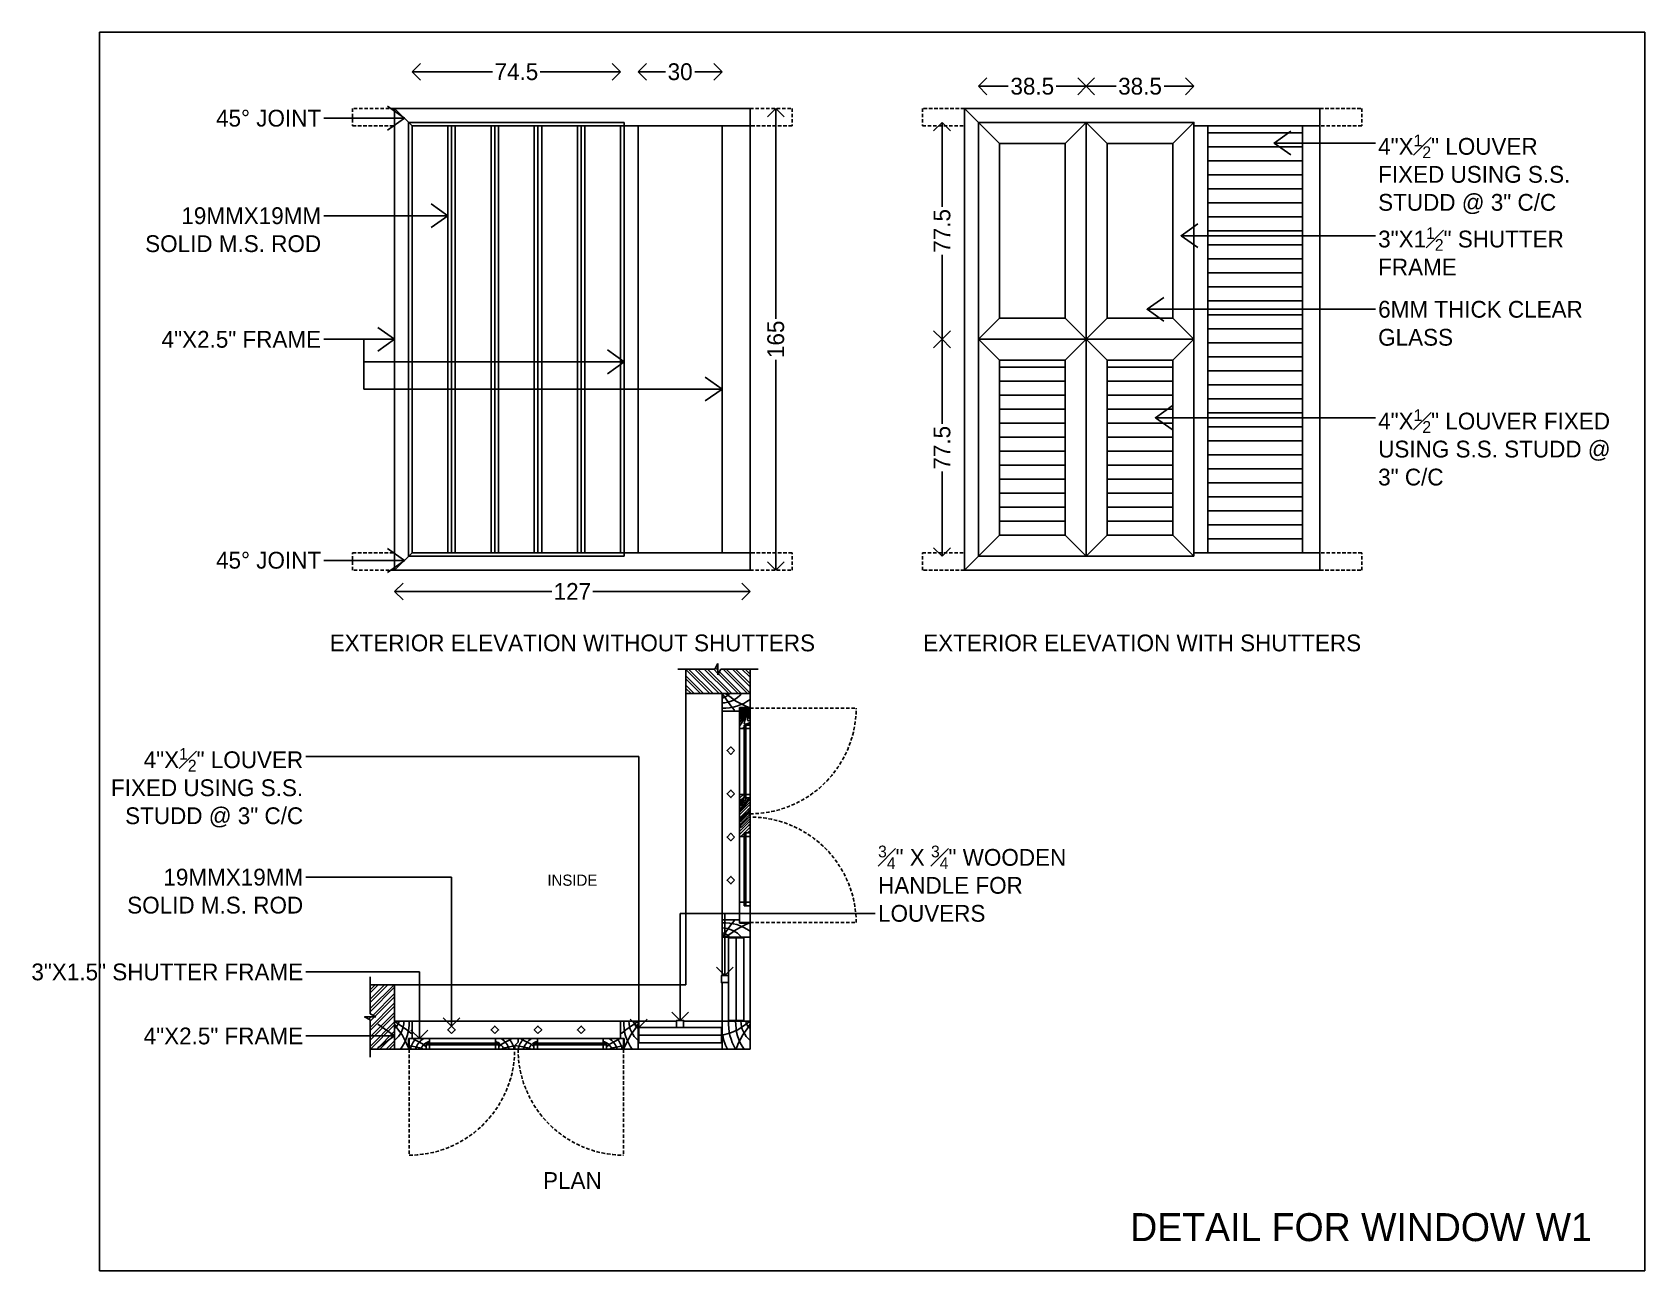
# Model space of a CAD drawing. Header units: metres. Extents: x -16 to 65907, y -5261 to 15511.
# Drawn here: x 31770 to 32346, y 9332 to 9775 of the extents above; entities that cross this region are included whole.
import ezdxf

# ---------------------------------------------------------------- set-up
doc = ezdxf.new("R2010")
doc.units = ezdxf.units.M
doc.header["$PDMODE"] = 67
doc.header["$PDSIZE"] = -5
doc.linetypes.add('DASHED', pattern=[19.05, 12.7, -6.35])
doc.layers.get('0').update_dxf_attribs({"color": 6})
for name, color, linetype in [('BC-DIMENSION', 8, 'Continuous'), ('BC-GREYCOLOR', 8, 'Continuous'), ('BC-HATCH', 8, 'Continuous'), ('BC-JOINERY', 93, 'Continuous'), ('BC-TEXT', 7, 'Continuous'), ('BC-WHITECOLOR', 7, 'Continuous')]:
    doc.layers.add(name, color=color, linetype=linetype)
doc.styles.add('BC-1IN10-2', font='FreeSans.ttf', dxfattribs={"height": 4})
doc.styles.add('BC-1IN10-3', font='FreeSans.ttf', dxfattribs={"height": 6})
doc.styles.add('BC-1IN50-1', font='FreeSans.ttf', dxfattribs={"height": 10})
doc.dimstyles.new('BC-1IN10-3', dxfattribs={"dimtxt": 6, "dimasz": 6, "dimexe": 0.18, "dimexo": 0.0625, "dimgap": 1, "dimtad": 0, "dimtoh": 1, "dimzin": 12, "dimdsep": 46, "dimtxsty": 'BC-1IN10-3', "dimblk": 'OPEN90', "dimcen": 0.09, "dimse1": 1, "dimse2": 1, "dimclrd": 256, "dimclre": 256, "dimclrt": 7, "dimadec": 0, "dimazin": 0, "dimtfac": 1, "dimtdec": 1, "dimtofl": 0, "dimtmove": 1, "dimatfit": 3, "dimldrblk": 'OPEN90', "dimfxl": 1, "dimtolj": 1, "dimtzin": 0, "dimlwd": -3, "dimarcsym": 0})
doc.dimstyles.new('BC-1IN50-1', dxfattribs={"dimtxt": 10, "dimasz": 10, "dimexe": 0.18, "dimexo": 0.0625, "dimgap": 1, "dimtad": 0, "dimdec": 1, "dimzin": 12, "dimdsep": 46, "dimtxsty": 'BC-1IN50-1', "dimblk": 'OPEN90', "dimcen": 0.09, "dimse1": 1, "dimse2": 1, "dimclrd": 8, "dimclre": 256, "dimclrt": 7, "dimadec": 0, "dimazin": 0, "dimtfac": 1, "dimtdec": 0, "dimtofl": 0, "dimtmove": 1, "dimatfit": 3, "dimfxl": 1, "dimtolj": 1, "dimtzin": 0, "dimlwd": -3, "dimarcsym": 0})

msp = doc.modelspace()

# ---------------------------------------------------------------- texts
at = {"layer": 'BC-TEXT', "color": 7, "char_height": 6, "style": 'BC-1IN10-3'}
for s, insert, width, attachment_point in [('{45%%d JOINT}', (31873.445, 9746.862), 75.06401, 3), ('{\\A1;4"X\\H1x;{\\H0.7x;\\S1#2;}" LOUVER FIXED USING S.S. STUDD @ 3" C/C}', (32251.075, 9737.993), 80.64941, 1), ('{19MMX19MM SOLID M.S. ROD}', (31873.445, 9712.027), 75.06401, 3), ('{\\A1;3"X1\\H1x;{\\H0.7x;\\S1#2;}" SHUTTER FRAME}', (32251.075, 9704.883), 89.47914, 1), ('{\\A1;\\H1x;6MM THICK CLEAR GLASS}', (32251.075, 9678.581), 73.45353, 1), ('{4"X2.5" FRAME}', (31873.445, 9667.852), 75.06401, 3), ('{\\A1;\\H1x;4"X\\H1x;{\\H0.7x;\\S1#2;}" LOUVER FIXED USING S.S. STUDD @ 3" C/C}', (32251.075, 9639.84), 84.44656, 1), ('{45%%d JOINT}', (31873.445, 9582.841), 75.06401, 9), ('{\\A1;4"X\\H1x;{\\H0.7x;\\S1#2;}" LOUVER FIXED USING S.S. STUDD @ 3" C/C}', (31867.03, 9518.838), 70.55221, 3), ('{\\A1;{\\H0.7x;\\S3#4;}" X {\\H0.7x;\\S3#4;}" WOODEN HANDLE FOR LOUVERS}', (32072.416, 9456.674), 73.11827, 7), ('{19MMX19MM SOLID M.S. ROD}', (31867.03, 9475.706), 72.16048, 3), ('{3"X1.5" SHUTTER FRAME}', (31867.03, 9441.835), 91.98637, 3), ('{4"X2.5" FRAME}', (31867.03, 9418.954), 75.06401, 3)]:
    msp.add_mtext(s, dxfattribs=dict(at, insert=insert, width=width, attachment_point=attachment_point))
at = {"layer": 'BC-TEXT', "attachment_point": 5}
for s, insert, char_height, width, style in [('{\\pxqc;EXTERIOR ELEVATION WITHOUT SHUTTERS}', (31963.2, 9556.339), 6, 165.16731, 'BC-1IN10-3'), ('{\\pxqc;EXTERIOR ELEVATION WITH SHUTTERS}', (32166.76, 9556.339), 6, 165.16731, 'BC-1IN10-3'), ('{\\pxqc;INSIDE}', (31963.2, 9471.586), 4, 165.16731, 'BC-1IN10-2'), ('{\\pxqc;PLAN}', (31963.2, 9364.295), 6, 165.16731, 'BC-1IN10-3'), ('{\\pxqc;DETAIL FOR WINDOW W1}', (32244.959, 9347.576), 10, 258.49544, 'BC-1IN10-3')]:
    msp.add_mtext(s, dxfattribs=dict(at, insert=insert, char_height=char_height, width=width, style=style))

# ---------------------------------------------------------------- blocks, each defined once
blk = doc.blocks.new('_OPEN90')
at = {"color": 0, "linetype": 'ByBlock'}
for p, q in [((0, 0), (-1, 0)), ((-0.5, 0.5), (0, 0)), ((0, 0), (-0.5, -0.5))]:
    blk.add_line(p, q, dxfattribs=at)
blk = doc.blocks.new('*D798')
at = {"layer": 'BC-DIMENSION', "lineweight": -3}
for p, q in [((31992.7, 9760.43), (31996.46, 9760.43)), ((32010.7, 9760.43), (32006.94, 9760.43))]:
    blk.add_line(p, q, dxfattribs=at)
at = {"layer": 'Defpoints', "color": 0}
for p in [(31986.7, 9760.43), (31986.7, 9741.1), (32016.7, 9741.1)]:
    blk.add_point(p, dxfattribs=at)
at = {"layer": 'BC-DIMENSION', "lineweight": -3, "xscale": 6, "yscale": 6, "zscale": 6, "rotation": 180}
blk.add_blockref('_OPEN90', (31986.7, 9760.43), dxfattribs=at)
at = {"layer": 'BC-DIMENSION', "lineweight": -3, "xscale": 6, "yscale": 6, "zscale": 6}
blk.add_blockref('_OPEN90', (32016.7, 9760.43), dxfattribs=at)
at = {"layer": 'BC-DIMENSION', "color": 7, "insert": (32001.7, 9760.43), "char_height": 6, "attachment_point": 5, "style": 'BC-1IN10-3'}
blk.add_mtext('\\A1;30', dxfattribs=at)
blk = doc.blocks.new('*D799')
at = {"layer": 'BC-DIMENSION', "lineweight": -3}
for p, q in [((31911.95, 9760.43), (31934.67, 9760.43)), ((31974.45, 9760.43), (31951.73, 9760.43))]:
    blk.add_line(p, q, dxfattribs=at)
at = {"layer": 'Defpoints', "color": 0}
for p in [(31905.95, 9760.43), (31905.95, 9741.1), (31980.45, 9741.1)]:
    blk.add_point(p, dxfattribs=at)
at = {"layer": 'BC-DIMENSION', "lineweight": -3, "xscale": 6, "yscale": 6, "zscale": 6, "rotation": 180}
blk.add_blockref('_OPEN90', (31905.95, 9760.43), dxfattribs=at)
at = {"layer": 'BC-DIMENSION', "lineweight": -3, "xscale": 6, "yscale": 6, "zscale": 6}
blk.add_blockref('_OPEN90', (31980.45, 9760.43), dxfattribs=at)
at = {"layer": 'BC-DIMENSION', "color": 7, "insert": (31943.2, 9760.43), "char_height": 6, "attachment_point": 5, "style": 'BC-1IN10-3'}
blk.add_mtext('\\A1;74.5', dxfattribs=at)
blk = doc.blocks.new('*D800')
at = {"layer": 'BC-DIMENSION', "lineweight": -3}
for p, q in [((32035.88, 9741.35), (32035.88, 9672.12)), ((32035.88, 9588.35), (32035.88, 9657.58))]:
    blk.add_line(p, q, dxfattribs=at)
at = {"layer": 'Defpoints', "color": 0}
for p in [(32026.7, 9747.35), (32026.7, 9582.35), (32035.88, 9582.35)]:
    blk.add_point(p, dxfattribs=at)
at = {"layer": 'BC-DIMENSION', "lineweight": -3, "xscale": 6, "yscale": 6, "zscale": 6}
for p, rotation in [((32035.88, 9747.35), 90), ((32035.88, 9582.35), 270)]:
    blk.add_blockref('_OPEN90', p, dxfattribs=dict(at, rotation=rotation))
at = {"layer": 'BC-DIMENSION', "color": 7, "insert": (32035.88, 9664.85), "char_height": 6, "attachment_point": 5, "rotation": 90, "style": 'BC-1IN10-3'}
blk.add_mtext('\\A1;165', dxfattribs=at)
blk = doc.blocks.new('*D801')
at = {"layer": 'BC-DIMENSION', "lineweight": -3}
for p, q in [((31905.7, 9574.78), (31955.9, 9574.78)), ((32020.7, 9574.78), (31970.5, 9574.78))]:
    blk.add_line(p, q, dxfattribs=at)
at = {"layer": 'Defpoints', "color": 0}
for p in [(31899.7, 9582.35), (32026.7, 9582.35), (31899.7, 9574.78)]:
    blk.add_point(p, dxfattribs=at)
at = {"layer": 'BC-DIMENSION', "lineweight": -3, "xscale": 6, "yscale": 6, "zscale": 6, "rotation": 180}
blk.add_blockref('_OPEN90', (31899.7, 9574.78), dxfattribs=at)
at = {"layer": 'BC-DIMENSION', "lineweight": -3, "xscale": 6, "yscale": 6, "zscale": 6}
blk.add_blockref('_OPEN90', (32026.7, 9574.78), dxfattribs=at)
at = {"layer": 'BC-DIMENSION', "color": 7, "insert": (31963.2, 9574.78), "char_height": 6, "attachment_point": 5, "style": 'BC-1IN10-3'}
blk.add_mtext('\\A1;127', dxfattribs=at)
blk = doc.blocks.new('*D802')
at = {"layer": 'BC-DIMENSION', "lineweight": -3}
for p, q in [((32095.27, 9736.35), (32095.27, 9712.13)), ((32095.27, 9670.85), (32095.27, 9695.08))]:
    blk.add_line(p, q, dxfattribs=at)
at = {"layer": 'Defpoints', "color": 0}
for p in [(32095.27, 9742.35), (32108.26, 9742.35), (32108.26, 9664.85)]:
    blk.add_point(p, dxfattribs=at)
at = {"layer": 'BC-DIMENSION', "lineweight": -3, "xscale": 6, "yscale": 6, "zscale": 6}
for p, rotation in [((32095.27, 9742.35), 90), ((32095.27, 9664.85), 270)]:
    blk.add_blockref('_OPEN90', p, dxfattribs=dict(at, rotation=rotation))
at = {"layer": 'BC-DIMENSION', "color": 7, "insert": (32095.27, 9703.6), "char_height": 6, "attachment_point": 5, "rotation": 90, "style": 'BC-1IN10-3'}
blk.add_mtext('\\A1;77.5', dxfattribs=at)
blk = doc.blocks.new('*D803')
at = {"layer": 'BC-DIMENSION', "lineweight": -3}
for p, q in [((32095.27, 9658.85), (32095.27, 9634.63)), ((32095.27, 9593.35), (32095.27, 9617.58))]:
    blk.add_line(p, q, dxfattribs=at)
at = {"layer": 'Defpoints', "color": 0}
for p in [(32108.26, 9664.85), (32095.27, 9587.35), (32108.26, 9587.35)]:
    blk.add_point(p, dxfattribs=at)
at = {"layer": 'BC-DIMENSION', "lineweight": -3, "xscale": 6, "yscale": 6, "zscale": 6}
for p, rotation in [((32095.27, 9664.85), 90), ((32095.27, 9587.35), 270)]:
    blk.add_blockref('_OPEN90', p, dxfattribs=dict(at, rotation=rotation))
at = {"layer": 'BC-DIMENSION', "color": 7, "insert": (32095.27, 9626.1), "char_height": 6, "attachment_point": 5, "rotation": 90, "style": 'BC-1IN10-3'}
blk.add_mtext('\\A1;77.5', dxfattribs=at)
blk = doc.blocks.new('*D804')
at = {"layer": 'BC-DIMENSION', "lineweight": -3}
for p, q in [((32114.26, 9755.25), (32118.93, 9755.25)), ((32140.76, 9755.25), (32136.09, 9755.25))]:
    blk.add_line(p, q, dxfattribs=at)
at = {"layer": 'Defpoints', "color": 0}
for p in [(32108.26, 9755.25), (32108.26, 9742.35), (32146.76, 9742.35)]:
    blk.add_point(p, dxfattribs=at)
at = {"layer": 'BC-DIMENSION', "lineweight": -3, "xscale": 6, "yscale": 6, "zscale": 6, "rotation": 180}
blk.add_blockref('_OPEN90', (32108.26, 9755.25), dxfattribs=at)
at = {"layer": 'BC-DIMENSION', "lineweight": -3, "xscale": 6, "yscale": 6, "zscale": 6}
blk.add_blockref('_OPEN90', (32146.76, 9755.25), dxfattribs=at)
at = {"layer": 'BC-DIMENSION', "color": 7, "insert": (32127.51, 9755.25), "char_height": 6, "attachment_point": 5, "style": 'BC-1IN10-3'}
blk.add_mtext('\\A1;38.5', dxfattribs=at)
blk = doc.blocks.new('*D805')
at = {"layer": 'BC-DIMENSION', "lineweight": -3}
for p, q in [((32152.76, 9755.25), (32157.43, 9755.25)), ((32179.26, 9755.25), (32174.59, 9755.25))]:
    blk.add_line(p, q, dxfattribs=at)
at = {"layer": 'Defpoints', "color": 0}
for p in [(32185.26, 9755.25), (32146.76, 9742.35), (32185.26, 9742.35)]:
    blk.add_point(p, dxfattribs=at)
at = {"layer": 'BC-DIMENSION', "lineweight": -3, "xscale": 6, "yscale": 6, "zscale": 6, "rotation": 180}
blk.add_blockref('_OPEN90', (32146.76, 9755.25), dxfattribs=at)
at = {"layer": 'BC-DIMENSION', "lineweight": -3, "xscale": 6, "yscale": 6, "zscale": 6}
blk.add_blockref('_OPEN90', (32185.26, 9755.25), dxfattribs=at)
at = {"layer": 'BC-DIMENSION', "color": 7, "insert": (32166.01, 9755.25), "char_height": 6, "attachment_point": 5, "style": 'BC-1IN10-3'}
blk.add_mtext('\\A1;38.5', dxfattribs=at)
blk = doc.blocks.new('BC-JN-FRAME-SIDE')
at = {"layer": 'BC-HATCH'}
for points in [[(0, -3.87), (-1.06, -2.29), (-2.66, -0.06), (-4.24, 2.97), (-5, 4.54)], [(-0.01, -5), (-1.62, -3.74), (-4.39, -1.84), (-5.78, -0.75), (-6.25, -0.66)]]:
    blk.add_lwpolyline(points, dxfattribs=at)
for centre, radius, start, end in [((10.75, -4.4), 15.93, 143.84471, 182.16368), ((5.98, -5.2), 9.31, 129.91119, 178.74686), ((2.65, -5.73), 4.3, 128.02701, 170.18517)]:
    blk.add_arc(centre, radius, start, end, dxfattribs=at)
at = {"layer": 'BC-JOINERY'}
for p, q in [((-6.25, -5), (-6.25, 1.25)), ((-6.25, 1.25), (-5, 1.25)), ((-5, 1.25), (-5, 5)), ((-5, 5), (0, 5)), ((0, 5), (0, -5)), ((0, -5), (-6.25, -5))]:
    blk.add_line(p, q, dxfattribs=at)

# ---------------------------------------------------------------- dimensions: what is measured, and where the dimension line sits
at = {"layer": 'BC-DIMENSION'}
for base, p1, p2, picture, middle in [((31905.95, 9760.434), (31980.45, 9741.102), (31905.95, 9741.102), '*D799', (31943.2, 9760.434)), ((31986.7, 9760.434), (32016.7, 9741.102), (31986.7, 9741.102), '*D798', (32001.7, 9760.434)), ((32108.26, 9755.248), (32146.76, 9742.352), (32108.26, 9742.352), '*D804', (32127.51, 9755.248)), ((32185.26, 9755.248), (32146.76, 9742.352), (32185.26, 9742.352), '*D805', (32166.01, 9755.248)), ((31899.7, 9574.779), (32026.7, 9582.352), (31899.7, 9582.352), '*D801', (31963.2, 9574.779))]:
    dim = msp.add_linear_dim(base=base, p1=p1, p2=p2, dimstyle='BC-1IN10-3', override={"dimlfac": 1}, dxfattribs=at)
    dim.commit()
    dim.dimension.update_dxf_attribs({"geometry": picture, "text_midpoint": middle})
for base, p1, p2, picture, middle in [((32035.884, 9582.352), (32026.7, 9747.352), (32026.7, 9582.352), '*D800', (32035.884, 9664.852)), ((32095.268, 9742.352), (32108.26, 9664.852), (32108.26, 9742.352), '*D802', (32095.268, 9703.602)), ((32095.268, 9587.352), (32108.26, 9664.852), (32108.26, 9587.352), '*D803', (32095.268, 9626.102))]:
    dim = msp.add_linear_dim(base=base, p1=p1, p2=p2, angle=90, dimstyle='BC-1IN10-3', override={"dimlfac": 1}, dxfattribs=at)
    dim.commit()
    dim.dimension.update_dxf_attribs({"geometry": picture, "text_midpoint": middle})

# ---------------------------------------------------------------- hatches: boundary and pattern name
at = {"layer": 'BC-HATCH'}
h = msp.add_hatch(dxfattribs=at)
h.set_pattern_fill('ANSI32', color=256, scale=0.25, angle=270, style=0)
h.set_pattern_definition([(315, (22592.4526, 41437.958), (1.68379802, 1.68379802), []), (315, (22592.4526, 41436.8354), (1.68379802, 1.68379802), [])])
h.paths.add_polyline_path([(32026.7, 9538.258), (32026.7, 9547.008), (32016.268, 9547.008), (32015.2, 9544.987), (32015.2, 9549.028), (32014.133, 9547.008), (32003.7, 9547.008), (32003.7, 9538.258)])
h = msp.add_hatch(dxfattribs=at)
h.set_pattern_fill('WOOD-F4', color=256, scale=15, angle=45, style=0, pattern_type=2)
h.set_pattern_definition([(75.964, (32021.1472, 9544.0972), (10.6066, 53.033), [0.8746, -86.5896]), (48.814, (32021.4654, 9541.8698), (137.885815, 159.09902), [2.255, -223.2444]), (241.699, (32021.7836, 9544.0972), (-21.2132, -42.42641), [1.566, -155.0386]), (55.305, (32021.2533, 9542.2941), (42.42641, 63.63961), [1.677, -166.028]), (394.695, (32028.89, 9534.6573), (74.24621, 53.03301), [1.677, -166.028]), (208.301, (32030.6932, 9535.1877), (-95.45942, -53.03301), [1.566, -155.0386]), (400.914, (32028.2537, 9535.2937), (10.6066, 10.6066), [2.1054, -208.4297]), (401.186, (32028.4658, 9534.8695), (10.6066, 10.6066), [2.255, -223.2444]), (374.036, (32030.6932, 9534.5513), (31.8198, 10.6066), [0.8746, -86.5896]), (394.695, (32023.4807, 9540.0667), (74.24621, 53.03301), [1.677, -166.028]), (208.301, (32025.2838, 9540.597), (-95.45942, -53.03301), [1.566, -155.0386]), (241.699, (32026.9809, 9538.9), (-21.2132, -42.4264), [1.566, -155.0386]), (55.305, (32026.4505, 9537.0969), (42.4264, 63.63961), [1.677, -166.028]), (45, (32028.89, 9536.567), (-10.607, 10.607), [3.15, -11.85]), (228.814, (32029.9507, 9538.6878), (-137.885815, -159.09902), [2.255, -223.2444]), (49.0856, (32021.9958, 9541.3395), (127.27921, 148.492416), [2.10535, -208.4297]), (49.0856, (32021.8897, 9541.6577), (127.27921, 148.492416), [2.10535, -208.4297]), (400.914, (32022.5261, 9540.8092), (10.6066, 10.6066), [2.1054, -208.4297]), (400.914, (32022.8443, 9540.7031), (10.6066, 10.6066), [2.1054, -208.4297]), (401.186, (32023.0564, 9540.2788), (10.6066, 10.6066), [2.255, -223.2444]), (374.036, (32025.2838, 9539.9606), (31.8198, 10.6066), [0.8746, -86.5896]), (400.914, (32027.9355, 9535.3998), (10.6066, 10.6066), [2.1054, -208.4297]), (400.914, (32028.2537, 9535.2937), (10.6066, 10.6066), [2.1054, -208.4297]), (75.964, (32026.3445, 9538.9), (10.6066, 53.033), [0.8746, -86.5896]), (48.814, (32026.6627, 9536.6726), (137.885815, 159.09902), [2.255, -223.2444]), (49.086, (32027.0869, 9536.4605), (127.27921, 148.49242), [2.1054, -208.4297]), (49.086, (32027.193, 9536.1423), (127.27921, 148.49242), [2.1054, -208.4297]), (45, (32018.496, 9539.536), (-10.607, 10.607), [1.8, -13.2]), (396.87, (32017.647, 9538.9), (10.6066, 10.6066), [1.0607, -105.0054]), (390.964, (32016.5864, 9538.2636), (10.6066, 10.6066), [1.237, -60.6097]), (388.301, (32015.2076, 9537.5211), (95.45942, 53.03301), [1.566, -155.0386]), (386.565, (32014.359, 9537.097), (10.6066, 10.6066), [0.9487, -46.4855]), (393.69, (32013.0862, 9536.2483), (10.6066, 10.6066), [1.5297, -74.9556]), (45, (32012.768, 9535.93), (-10.607, 10.607), [0.45, -14.55]), (225, (32014.677, 9536.354), (10.607, -10.607), [1.65, -13.35]), (217.875, (32015.6318, 9537.0969), (-10.6066, -10.6066), [1.2093, -119.7245]), (214.695, (32017.0107, 9538.0515), (-74.24621, -53.03301), [1.677, -166.028]), (213.69, (32018.2835, 9538.9), (-10.6066, -10.6066), [1.5297, -74.9556]), (219.289, (32019.4502, 9539.8546), (-10.6066, -10.6066), [1.5075, -149.2407]), (225, (32015.738, 9536.354), (10.607, -10.607), [2.4, -12.6]), (221.186, (32017.4349, 9537.8393), (-10.6066, -10.6066), [2.255, -223.2444]), (218.991, (32019.6623, 9539.64244), (-116.67262, -95.459415), [2.86575, -283.70885]), (45, (32018.283, 9539.749), (-10.607, 10.607), [1.8, -13.2]), (395.538, (32017.541, 9539.2182), (10.6066, 10.6066), [0.9124, -90.329]), (386.565, (32016.268, 9538.582), (10.6066, 10.6066), [1.423, -46.011]), (381.801, (32015.2076, 9538.1575), (74.24621, 31.8198), [1.1424, -113.0942]), (374.036, (32014.359, 9537.9454), (31.8198, 10.6066), [0.8746, -86.5896]), (341.565, (32014.041, 9538.0515), (21.2132, -2e-07), [0.3354, -33.2056]), (161.565, (32015.526, 9539.112), (-21.2132, 2e-07), [0.3354, -33.2056]), (188.13, (32016.2682, 9539.2182), (-53.033, -10.6066), [0.75, -74.25]), (198.435, (32017.223, 9539.5364), (-10.6066, -10.6066), [1.0062, -32.535]), (215.538, (32018.7077, 9540.597), (-10.6066, -10.6066), [1.8248, -89.4166]), (180, (32017.329, 9541.127), (-10.6066, -10.6066), [0.212, -21.001]), (210.964, (32017.8592, 9541.4456), (-10.6066, -10.6066), [0.6185, -61.228]), (161.565, (32016.5864, 9540.173), (-21.2132, 2e-07), [0.3354, -33.2056]), (203.199, (32017.329, 9540.491), (-42.4264, -21.2132), [0.8078, -79.9697]), (216.87, (32018.1774, 9541.1274), (-10.6066, -10.6066), [1.0607, -105.0054]), (180, (32016.586, 9539.749), (-10.6066, -10.6066), [0.6364, -20.577]), (206.565, (32017.0107, 9539.9606), (-10.6066, -10.6066), [0.4743, -46.9598]), (210.964, (32017.541, 9540.279), (-10.6066, -10.6066), [0.6185, -61.228]), (216.87, (32018.3895, 9540.9152), (-10.6066, -10.6066), [1.0607, -105.0054]), (108.435, (32020.1927, 9543.779), (-10.6066, 10.6066), [0.3354, -33.2056]), (81.87, (32020.0866, 9543.0366), (2e-08, 21.2132), [0.75, -74.25]), (71.565, (32019.7684, 9542.082), (2e-07, 21.2132), [1.0062, -32.535]), (54.462, (32018.7077, 9540.597), (42.4264, 63.6396), [1.8248, -89.4166]), (90, (32018.177, 9541.976), (-10.6066, 10.6066), [0.212, -21.001]), (59.036, (32017.8592, 9541.4456), (21.2132, 42.4264), [0.6185, -61.228]), (90, (32019.556, 9542.718), (-10.6066, 10.6066), [0.6364, -20.577]), (63.435, (32019.344, 9542.294), (10.6066, 31.8198), [0.4743, -46.9598]), (59.036, (32019.026, 9541.7638), (21.2132, 42.4264), [0.6185, -61.228]), (53.13, (32018.3895, 9540.9152), (53.033, 74.24622), [1.0607, -105.0054]), (108.435, (32019.132, 9542.7184), (-10.6066, 10.6066), [0.3354, -33.2056]), (66.801, (32018.8138, 9541.976), (10.6066, 31.8198), [0.8078, -79.9697]), (53.13, (32018.1774, 9541.1274), (53.033, 74.24622), [1.0607, -105.0054]), (68.199, (32020.723, 9543.0366), (10.6066, 31.8198), [1.1424, -113.0942]), (63.435, (32020.0866, 9541.764), (10.6066, 31.8198), [1.423, -46.011]), (54.462, (32019.5563, 9541.0213), (42.4264, 63.6396), [0.9124, -90.329]), (233.13, (32020.4048, 9541.6577), (-53.033, -74.24622), [1.0607, -105.0054]), (239.036, (32021.041, 9542.7184), (-21.2132, -42.4264), [1.237, -60.6097]), (51.009, (32019.6623, 9539.64244), (84.852814, 106.066017), [2.86575, -283.70885]), (56.31, (32020.4048, 9541.0213), (31.8198, 53.033), [1.5297, -74.9556]), (50.711, (32019.4502, 9539.8546), (84.85282, 106.06602), [1.5075, -149.2407]), (315, (32015.844, 9539.855), (10.607, 10.607), [0.15, -14.85]), (315, (32019.45, 9543.461), (10.607, 10.607), [0.15, -14.85]), (399.29, (32026.4505, 9532.8542), (10.6066, 10.6066), [1.5075, -149.2407]), (393.69, (32027.6173, 9533.8088), (10.6066, 10.6066), [1.5297, -74.9556]), (398.991, (32026.2384, 9533.06635), (116.67262, 95.459415), [2.86575, -283.70885]), (210.964, (32029.3143, 9534.4452), (-10.6066, -10.6066), [1.237, -60.6097]), (216.87, (32028.2537, 9533.8088), (-10.6066, -10.6066), [1.0607, -105.0054]), (395.538, (32027.6173, 9532.9603), (10.6066, 10.6066), [0.9124, -90.329]), (386.565, (32028.3597, 9533.4906), (10.6066, 10.6066), [1.423, -46.011]), (381.801, (32029.6325, 9534.127), (74.2462, 31.8198), [1.1424, -113.0942]), (396.87, (32027.7233, 9531.5814), (10.6066, 10.6066), [1.0607, -105.0054]), (383.2, (32028.572, 9532.2178), (42.4264, 21.2132), [0.8078, -79.9697]), (341.565, (32029.314, 9532.536), (21.213, -2e-07), [0.3354, -33.2056]), (396.87, (32027.5112, 9531.7936), (10.6066, 10.6066), [1.0607, -105.0054]), (390.964, (32028.3597, 9532.43), (10.6066, 10.6066), [0.6185, -61.228]), (386.565, (32028.89, 9532.748), (10.6066, 10.6066), [0.4743, -46.96]), (360, (32029.314, 9532.96), (10.607, 10.607), [0.6364, -20.577]), (390.964, (32028.0415, 9531.2632), (10.6066, 10.6066), [0.6185, -61.228]), (360, (32028.572, 9531.581), (10.607, 10.607), [0.212, -21.001]), (395.538, (32027.193, 9532.1118), (10.6066, 10.6066), [1.8248, -89.4166]), (378.435, (32028.678, 9533.1724), (10.6066, 10.6066), [1.006, -32.535]), (368.13, (32029.6325, 9533.4906), (53.033, 10.6066), [0.75, -74.25]), (341.565, (32030.375, 9533.597), (21.213, -2e-07), [0.3354, -33.2056]), (233.13, (32027.5112, 9531.7936), (-53.033, -74.2462), [1.0607, -105.0054]), (239.036, (32026.8748, 9530.945), (-21.2132, -42.4264), [0.6185, -61.228]), (243.435, (32026.5566, 9530.4147), (-10.6066, -31.8198), [0.4743, -46.96]), (270, (32026.344, 9529.99), (10.607, -10.607), [0.6364, -20.577]), (233.13, (32027.7233, 9531.5814), (-53.033, -74.2462), [1.0607, -105.0054]), (246.8, (32027.087, 9530.733), (-10.6066, -31.8198), [0.8078, -79.9697]), (288.43, (32026.769, 9529.9904), (10.6066, -10.6066), [0.3354, -33.2056]), (239.036, (32028.0415, 9531.2632), (-21.2132, -42.4264), [0.6185, -61.228]), (270, (32027.723, 9530.733), (10.607, -10.607), [0.212, -21.001]), (234.462, (32027.193, 9532.1118), (-42.4264, -63.6396), [1.8248, -89.4166]), (251.57, (32026.1324, 9530.627), (-2e-07, -21.213), [1.006, -32.535]), (261.87, (32025.8142, 9529.6722), (-2e-08, -21.2132), [0.75, -74.25]), (288.43, (32025.708, 9528.93), (10.6066, -10.6066), [0.3354, -33.2056]), (108.43, (32024.6474, 9527.445), (-10.6066, 10.6066), [0.3354, -33.2056]), (75.964, (32024.5414, 9527.763), (10.6066, 53.033), [0.8746, -86.5896]), (68.2, (32024.7535, 9528.6116), (10.6066, 31.8198), [1.1424, -113.0942]), (63.43, (32025.1778, 9529.6722), (10.6066, 31.82), [1.423, -46.011]), (54.46, (32025.8142, 9530.945), (42.4264, 63.6396), [0.9124, -90.329]), (45, (32026.344, 9531.687), (-10.607, 10.607), [1.8, -13.2]), (229.086, (32024.011, 9531.0511), (-127.27921, -148.49242), [2.1054, -208.4297]), (225, (32022.632, 9529.46), (10.607, -10.607), [2.4, -12.6]), (231.009, (32026.2384, 9533.06635), (-84.85281, -106.06602), [2.86575, -283.70885]), (228.814, (32024.4353, 9530.839), (-137.88582, -159.09902), [2.255, -223.2444]), (225, (32022.95, 9529.142), (10.607, -10.607), [2.4, -12.6]), (230.71, (32026.4505, 9532.8542), (-84.85282, -106.06602), [1.5075, -149.2407]), (236.31, (32025.496, 9531.6875), (-31.8198, -53.033), [1.5297, -74.9556]), (235.305, (32024.6474, 9530.4147), (-42.4264, -63.6396), [1.677, -166.028]), (232.125, (32023.6928, 9529.0358), (-63.6396, -84.8528), [1.2093, -119.7245]), (225, (32022.95, 9528.081), (10.607, -10.607), [1.65, -13.35]), (45, (32022.526, 9526.172), (-10.607, 10.607), [0.45, -14.55]), (56.31, (32022.8443, 9526.4903), (31.8198, 53.033), [1.5297, -74.9556]), (63.435, (32023.693, 9527.763), (10.6066, 31.8198), [0.9487, -46.4855]), (61.7, (32024.1171, 9528.6116), (21.2132, 42.4264), [1.566, -155.0386]), (59.04, (32024.8596, 9529.9904), (21.2132, 42.4264), [1.237, -60.6097]), (53.13, (32025.496, 9531.051), (53.033, 74.2462), [1.0607, -105.0054]), (45, (32026.132, 9531.9), (-10.607, 10.607), [1.8, -13.2]), (135, (32026.45, 9529.248), (-10.607, -10.607), [0.15, -14.85]), (135, (32030.057, 9532.854), (-10.607, -10.607), [0.15, -14.85]), (227.862, (32026.0263, 9533.2785), (-190.91885, -212.13205), [3.00375, -297.37104]), (402.138, (32026.0263, 9533.2785), (10.6066, 10.6066), [3.00375, -297.37104]), (400.426, (32026.0263, 9534.127), (148.492424, 127.27922), [3.762, -372.4361]), (229.574, (32028.4658, 9536.9908), (-116.67262, -137.885822), [3.762, -372.4361]), (48.013, (32020.0866, 9539.2182), (180.312196, 201.5254), [2.85394, -282.5405]), (47.8624, (32019.87445, 9539.4303), (190.918848, 212.13205), [3.00375, -297.37104]), (401.987, (32020.4048, 9538.9), (10.6066, 10.6066), [2.85394, -282.5405]), (402.1376, (32020.6169, 9538.68785), (10.6066, 10.6066), [3.00375, -297.37104]), (399.29, (32021.0412, 9538.2636), (10.6066, 10.6066), [1.5075, -149.2407]), (393.69, (32022.208, 9539.2182), (10.6066, 10.6066), [1.5297, -74.9556]), (398.991, (32020.82905, 9538.4757), (116.67262, 95.459415), [2.86575, -283.70885]), (210.964, (32023.905, 9539.8546), (-10.6066, -10.6066), [1.237, -60.6097]), (216.87, (32022.8443, 9539.2182), (-10.6066, -10.6066), [1.0607, -105.0054]), (395.538, (32022.208, 9538.3697), (10.6066, 10.6066), [0.9124, -90.329]), (386.565, (32022.9504, 9538.9), (10.6066, 10.6066), [1.423, -46.011]), (381.801, (32024.2232, 9539.5364), (74.2462, 31.8198), [1.1424, -113.0942]), (401.987, (32025.81415, 9533.4906), (10.6066, 10.6066), [2.85394, -282.5405]), (402.138, (32026.0263, 9533.2785), (10.6066, 10.6066), [3.00375, -297.37104]), (54.462, (32024.7535, 9535.824), (42.4264, 63.6396), [0.9124, -90.329]), (63.435, (32025.284, 9536.5665), (10.6066, 31.8198), [1.423, -46.011]), (68.199, (32025.9202, 9537.8393), (10.6066, 31.8198), [1.1424, -113.0942]), (239.036, (32026.2384, 9537.521), (-21.2132, -42.4264), [1.237, -60.6097]), (233.13, (32025.602, 9536.4605), (-53.033, -74.2462), [1.0607, -105.0054]), (51.009, (32024.85956, 9534.4452), (84.852814, 106.06602), [2.86575, -283.70885]), (50.71, (32024.6474, 9534.6573), (84.85282, 106.06602), [1.5075, -149.2407]), (56.31, (32025.602, 9535.824), (31.8198, 53.033), [1.5297, -74.9556]), (47.862, (32025.0717, 9534.2331), (190.91885, 212.13205), [3.00375, -297.37104]), (48.013, (32025.2838, 9534.02095), (180.312196, 201.5254), [2.85394, -282.5405]), (45, (32019.98, 9528.718), (-10.607, 10.607), [0.9, -14.1]), (401.186, (32020.6169, 9529.354), (10.6066, 10.6066), [2.255, -223.2444]), (400.426, (32022.314, 9530.83896), (148.492424, 127.27922), [3.762, -372.4361]), (49.574, (32022.73824, 9530.4147), (116.67262, 137.88582), [3.762, -372.4361]), (221.987, (32020.0866, 9539.2182), (-10.6066, -10.6066), [2.85394, -282.5405]), (220.914, (32017.9653, 9537.309), (-10.6066, -10.6066), [2.1054, -208.4297]), (225, (32016.374, 9535.93), (10.607, -10.607), [2.55, -12.45]), (222.1376, (32019.87445, 9539.4303), (-10.6066, -10.6066), [3.00375, -297.37104]), (220.914, (32017.6471, 9537.4151), (-10.6066, -10.6066), [2.1054, -208.4297]), (225, (32016.056, 9536.036), (10.607, -10.607), [2.4, -12.6]), (396.87, (32022.314, 9536.9908), (10.6066, 10.6066), [1.0607, -105.0054]), (383.199, (32023.1625, 9537.6272), (42.4264, 21.2132), [0.8078, -79.9697]), (341.565, (32023.905, 9537.9454), (21.2132, -2e-07), [0.3354, -33.2056]), (396.87, (32022.1018, 9537.203), (10.6066, 10.6066), [1.0607, -105.0054]), (390.964, (32022.9504, 9537.8393), (10.6066, 10.6066), [0.6185, -61.228]), (386.565, (32023.4807, 9538.1575), (10.6066, 10.6066), [0.4743, -46.96]), (360, (32023.905, 9538.37), (10.607, 10.607), [0.6364, -20.577]), (390.964, (32022.632, 9536.6726), (10.6066, 10.6066), [0.6185, -61.228]), (360, (32023.163, 9536.991), (10.607, 10.607), [0.212, -21.001]), (395.538, (32021.7836, 9537.521), (10.6066, 10.6066), [1.8248, -89.4166]), (378.435, (32023.2686, 9538.582), (10.6066, 10.6066), [1.006, -32.535]), (368.13, (32024.2232, 9538.9), (53.033, 10.6066), [0.75, -74.25]), (341.565, (32024.9656, 9539.006), (21.2132, -2e-07), [0.3354, -33.2056]), (233.13, (32022.1018, 9537.203), (-53.033, -74.2462), [1.0607, -105.0054]), (239.036, (32021.4654, 9536.3544), (-21.2132, -42.4264), [0.6185, -61.228]), (243.435, (32021.1472, 9535.824), (-10.6066, -31.8198), [0.4743, -46.96]), (270, (32020.935, 9535.4), (10.607, -10.607), [0.6364, -20.577]), (233.13, (32022.314, 9536.9908), (-53.033, -74.2462), [1.0607, -105.0054]), (246.801, (32021.6776, 9536.1423), (-10.6066, -31.8198), [0.8078, -79.9697]), (288.435, (32021.3594, 9535.4), (10.6066, -10.6066), [0.3354, -33.2056]), (239.036, (32022.632, 9536.6726), (-21.2132, -42.4264), [0.6185, -61.228]), (270, (32022.314, 9536.142), (10.607, -10.607), [0.212, -21.001]), (234.462, (32021.7836, 9537.521), (-42.4264, -63.6396), [1.8248, -89.4166]), (251.565, (32020.723, 9536.036), (-2e-07, -21.2132), [1.006, -32.535]), (261.87, (32020.4048, 9535.0816), (-2e-08, -21.2132), [0.75, -74.25]), (288.435, (32020.299, 9534.339), (10.6066, -10.6066), [0.3354, -33.2056]), (108.435, (32019.238, 9532.854), (-10.6066, 10.6066), [0.3354, -33.2056]), (75.964, (32019.132, 9533.1724), (10.6066, 53.033), [0.8746, -86.5896]), (68.199, (32019.3441, 9534.021), (10.6066, 31.8198), [1.1424, -113.0942]), (63.435, (32019.7684, 9535.0816), (10.6066, 31.8198), [1.423, -46.011]), (54.462, (32020.4048, 9536.3544), (42.4264, 63.6396), [0.9124, -90.329]), (45, (32020.935, 9537.097), (-10.607, 10.607), [1.8, -13.2]), (228.013, (32020.4048, 9538.9), (-180.312196, -201.5254), [2.85394, -282.5405]), (229.086, (32018.4956, 9536.7787), (-127.27921, -148.49242), [2.1054, -208.4297]), (225, (32017.117, 9535.188), (10.607, -10.607), [2.55, -12.45]), (227.8624, (32020.6169, 9538.68785), (-190.918848, -212.13205), [3.00375, -297.37104]), (229.086, (32018.6017, 9536.4605), (-127.27921, -148.49242), [2.1054, -208.4297]), (225, (32017.223, 9534.87), (10.607, -10.607), [2.4, -12.6]), (231.009, (32020.82905, 9538.4757), (-84.852814, -106.066017), [2.86575, -283.70885]), (228.814, (32019.0259, 9536.2483), (-137.885815, -159.09902), [2.255, -223.2444]), (225, (32017.541, 9534.551), (10.607, -10.607), [2.4, -12.6]), (230.71, (32021.0412, 9538.2636), (-84.85282, -106.06602), [1.5075, -149.2407]), (236.31, (32020.0866, 9537.097), (-31.8198, -53.033), [1.5297, -74.9556]), (235.305, (32019.238, 9535.824), (-42.4264, -63.63961), [1.677, -166.028]), (232.125, (32018.2835, 9534.4452), (-63.63961, -84.85282), [1.2093, -119.7245]), (225, (32017.541, 9533.49), (10.607, -10.607), [1.65, -13.35]), (45, (32017.117, 9531.581), (-10.607, 10.607), [0.45, -14.55]), (56.31, (32017.435, 9531.8996), (31.8198, 53.033), [1.5297, -74.9556]), (63.435, (32018.2835, 9533.1724), (10.6066, 31.8198), [0.9487, -46.4855]), (61.699, (32018.7077, 9534.021), (21.2132, 42.4264), [1.566, -155.0386]), (59.036, (32019.4502, 9535.3998), (21.2132, 42.4264), [1.237, -60.6097]), (53.13, (32020.0866, 9536.4605), (53.033, 74.2462), [1.0607, -105.0054]), (45, (32020.723, 9537.309), (-10.607, 10.607), [1.8, -13.2]), (228.013, (32025.81415, 9533.4906), (-180.312196, -201.5254), [2.85394, -282.5405]), (229.086, (32023.905, 9531.3693), (-127.27921, -148.49242), [2.1054, -208.4297]), (225, (32022.526, 9529.778), (10.607, -10.607), [2.55, -12.45]), (227.862, (32026.0263, 9533.2785), (-190.91885, -212.13205), [3.00375, -297.37104]), (229.086, (32024.011, 9531.0511), (-127.27921, -148.49242), [2.1054, -208.4297]), (225, (32022.632, 9529.46), (10.607, -10.607), [2.4, -12.6]), (45, (32017.965, 9530.733), (-10.607, 10.607), [0.45, -14.55]), (393.69, (32018.2835, 9531.051), (10.6066, 10.6066), [1.5297, -74.9556]), (386.565, (32019.5563, 9531.8996), (10.6066, 10.6066), [0.9487, -46.4855]), (388.3, (32020.4048, 9532.3239), (95.45942, 53.033), [1.566, -155.0386]), (390.964, (32021.7836, 9533.0664), (10.6066, 10.6066), [1.237, -60.6097]), (396.87, (32022.8443, 9533.7027), (10.6066, 10.6066), [1.0607, -105.0054]), (45, (32023.693, 9534.339), (-10.607, 10.607), [1.8, -13.2]), (219.29, (32024.6474, 9534.6573), (-10.6066, -10.6066), [1.5075, -149.2407]), (213.69, (32023.4807, 9533.7027), (-10.6066, -10.6066), [1.5297, -74.9556]), (214.695, (32022.2079, 9532.8542), (-74.24621, -53.033), [1.677, -166.028]), (217.875, (32020.829, 9531.8996), (-10.6066, -10.6066), [1.2093, -119.7245]), (225, (32019.874, 9531.157), (10.607, -10.607), [1.65, -13.35]), (218.991, (32024.85956, 9534.4452), (-116.67262, -95.459415), [2.86575, -283.70885]), (221.186, (32022.6322, 9532.6421), (-10.6066, -10.6066), [2.255, -223.2444]), (225, (32020.935, 9531.157), (10.607, -10.607), [2.4, -12.6]), (222.138, (32025.0717, 9534.2331), (-10.6066, -10.6066), [3.00375, -297.37104]), (220.914, (32022.8443, 9532.2178), (-10.6066, -10.6066), [2.1054, -208.4297]), (225, (32021.253, 9530.839), (10.607, -10.607), [2.4, -12.6]), (221.987, (32025.2838, 9534.02094), (-10.6066, -10.6066), [2.85394, -282.5405]), (220.914, (32023.1625, 9532.1118), (-10.6066, -10.6066), [2.1054, -208.4297]), (225, (32021.572, 9530.733), (10.607, -10.607), [2.55, -12.45]), (341.565, (32019.238, 9532.854), (21.213, -2e-07), [0.3354, -33.2056]), (374.036, (32019.5563, 9532.7482), (31.8198, 10.6066), [0.8746, -86.5896]), (381.801, (32020.4048, 9532.9603), (74.2462, 31.8198), [1.1424, -113.0942]), (386.565, (32021.4654, 9533.3845), (10.6066, 10.6066), [1.423, -46.011]), (395.538, (32022.7382, 9534.021), (10.6066, 10.6066), [0.9124, -90.329]), (45, (32023.48, 9534.551), (-10.607, 10.607), [1.8, -13.2]), (215.538, (32023.905, 9535.3998), (-10.6066, -10.6066), [1.8248, -89.4166]), (198.435, (32022.42, 9534.339), (-10.6066, -10.6066), [1.006, -32.535]), (188.13, (32021.4654, 9534.021), (-53.033, -10.6066), [0.75, -74.25]), (161.565, (32020.723, 9533.915), (-21.213, 2e-07), [0.3354, -33.2056]), (210.964, (32023.0564, 9536.2483), (-10.6066, -10.6066), [0.6185, -61.228]), (180, (32022.526, 9535.93), (-10.607, -10.607), [0.212, -21.001]), (216.87, (32023.3746, 9535.9301), (-10.6066, -10.6066), [1.0607, -105.0054]), (203.2, (32022.526, 9535.2937), (-42.4264, -21.2132), [0.8078, -79.9697]), (161.565, (32021.7836, 9534.9755), (-21.213, 2e-07), [0.3354, -33.2056]), (216.87, (32023.5868, 9535.718), (-10.6066, -10.6066), [1.0607, -105.0054]), (210.964, (32022.7382, 9535.0816), (-10.6066, -10.6066), [0.6185, -61.228]), (206.565, (32022.208, 9534.7634), (-10.6066, -10.6066), [0.4743, -46.96]), (180, (32021.784, 9534.551), (-10.607, -10.607), [0.6364, -20.577]), (135, (32021.147, 9534.551), (-10.607, -10.607), [0.3, -14.7]), (54.462, (32023.905, 9535.3998), (42.4264, 63.6396), [1.8248, -89.4166]), (71.565, (32024.9656, 9536.885), (2e-07, 21.2132), [1.006, -32.535]), (81.87, (32025.2838, 9537.8393), (2e-08, 21.2132), [0.75, -74.25]), (108.435, (32025.39, 9538.582), (-10.6066, 10.6066), [0.3354, -33.2056]), (59.036, (32023.0564, 9536.2483), (21.2132, 42.4264), [0.6185, -61.228]), (90, (32023.375, 9536.779), (-10.607, 10.607), [0.212, -21.001]), (53.13, (32023.5868, 9535.718), (53.033, 74.2462), [1.0607, -105.0054]), (59.036, (32024.223, 9536.5665), (21.2132, 42.4264), [0.6185, -61.228]), (63.435, (32024.5414, 9537.097), (10.6066, 31.8198), [0.4743, -46.96]), (90, (32024.753, 9537.521), (-10.607, 10.607), [0.6364, -20.577]), (135, (32024.753, 9538.158), (-10.607, -10.607), [0.3, -14.7]), (53.13, (32023.3746, 9535.9301), (53.033, 74.2462), [1.0607, -105.0054]), (66.801, (32024.011, 9536.7787), (10.6066, 31.8198), [0.8078, -79.9697]), (108.435, (32024.329, 9537.521), (-10.6066, 10.6066), [0.3354, -33.2056]), (45, (32020.511, 9528.187), (-10.607, 10.607), [3.15, -11.85]), (243.435, (32022.208, 9544.9457), (-10.6066, -31.8198), [0.9487, -46.4855]), (52.125, (32022.208, 9543.673), (63.63961, 84.85282), [1.2093, -119.7245]), (108.435, (32021.3594, 9544.946), (-10.6066, 10.6066), [0.3354, -33.2056]), (236.31, (32023.0564, 9546.2185), (-31.8198, -53.033), [1.5297, -74.9556]), (225, (32023.375, 9546.537), (10.607, -10.607), [0.45, -14.55]), (45, (32022.95, 9543.567), (-10.607, 10.607), [2.4, -12.6]), (45, (32022.95, 9544.628), (-10.607, 10.607), [1.65, -13.35]), (45, (32029.845, 9536.673), (-10.607, 10.607), [2.4, -12.6]), (45, (32031.224, 9536.354), (-10.607, 10.607), [1.65, -13.35]), (45, (32030.163, 9536.354), (-10.607, 10.607), [2.4, -12.6]), (225, (32033.133, 9536.779), (10.607, -10.607), [0.45, -14.55]), (213.69, (32032.8145, 9536.4605), (-10.6066, -10.6066), [1.5297, -74.9556]), (341.565, (32031.542, 9534.7634), (21.2132, -2e-07), [0.3354, -33.2056]), (397.875, (32030.269, 9535.612), (10.6066, 10.6066), [1.2093, -119.7245]), (206.565, (32031.5417, 9535.612), (-10.6066, -10.6066), [0.9487, -46.4855]), (225, (32030.587, 9539.324), (10.607, -10.607), [0.9, -14.1]), (45, (32023.375, 9542.93), (-10.607, 10.607), [2.55, -12.45]), (45, (32023.269, 9543.249), (-10.607, 10.607), [2.4, -12.6]), (45, (32024.117, 9542.188), (-10.607, 10.607), [2.55, -12.45]), (45, (32024.435, 9542.082), (-10.607, 10.607), [2.4, -12.6]), (45, (32025.814, 9541.764), (-10.607, 10.607), [1.65, -13.35]), (45, (32024.753, 9541.764), (-10.607, 10.607), [2.4, -12.6]), (225, (32027.723, 9542.188), (10.607, -10.607), [0.45, -14.55]), (213.69, (32027.405, 9541.8698), (-10.6066, -10.6066), [1.5297, -74.9556]), (341.565, (32026.1323, 9540.173), (21.2132, -2e-07), [0.3354, -33.2056]), (45, (32029.526, 9536.779), (-10.607, 10.607), [2.55, -12.45]), (45, (32029.845, 9536.673), (-10.607, 10.607), [2.4, -12.6]), (108.435, (32026.5566, 9539.7485), (-10.6066, 10.6066), [0.3354, -33.2056]), (225, (32028.572, 9541.34), (10.607, -10.607), [0.45, -14.55]), (236.31, (32028.2537, 9541.0213), (-31.8198, -53.033), [1.5297, -74.9556]), (45, (32028.148, 9538.37), (-10.607, 10.607), [2.4, -12.6]), (45, (32028.148, 9539.43), (-10.607, 10.607), [1.65, -13.35]), (45, (32028.466, 9538.051), (-10.607, 10.607), [2.4, -12.6]), (45, (32028.572, 9537.733), (-10.607, 10.607), [2.55, -12.45]), (397.875, (32024.8596, 9541.0213), (10.6066, 10.6066), [1.2093, -119.7245]), (206.565, (32026.1323, 9541.0213), (-10.6066, -10.6066), [0.9487, -46.4855]), (243.435, (32027.405, 9539.7485), (-10.6066, -31.8198), [0.9487, -46.4855]), (52.125, (32027.4051, 9538.4757), (63.63961, 84.85282), [1.2093, -119.7245])])
h.paths.add_polyline_path([(32026.7, 9526.998), (32026.7, 9533.048), (32022.95, 9533.048), (32022.95, 9525.748), (32024.525, 9525.748), (32024.525, 9526.998), (32025.125, 9526.998)])
h = msp.add_hatch(dxfattribs=at)
h.set_pattern_fill('WOOD-F5', color=256, scale=20, angle=45, style=0, pattern_type=2)
h.set_pattern_definition([(227.4896, (32020.6876, 9519.6036), (-296.984848, -325.26912), [4.60435, -455.8302]), (226.975, (32021.9604, 9520.31075), (-381.837662, -410.121933), [5.80345, -574.5413]), (45, (32018.85, 9512.108), (-14.142, 14.142), [10.2, -9.8]), (45, (32019.698, 9516.917), (-14.142, 14.142), [2.8, -17.2]), (45, (32019.84, 9516.21), (-14.142, 14.142), [3.2, -16.8]), (225, (32023.092, 9518.614), (14.142, -14.142), [2.6, -17.4]), (225, (32025.496, 9519.886), (14.142, -14.142), [11, -9]), (227.7263, (32026.6273, 9513.6639), (-268.700577, -296.984848), [4.2048, -416.2712]), (225, (32026.627, 9518.755), (14.142, -14.142), [7.8, -12.2]), (398.66, (32024.6474, 9515.0782), (14.14214, 14.14214), [1.811, -179.2966]), (231.34, (32026.0616, 9516.2095), (-98.99495, -127.27922), [1.811, -179.2966]), (220.0303, (32027.3344, 9518.048), (-183.847764, -155.56349), [4.61736, -457.1185]), (229.9697, (32027.9001, 9517.4823), (-141.421355, -169.705628), [4.61736, -457.1185]), (49.399, (32025.0717, 9512.9568), (155.56349, 183.84776), [5.2154, -255.5527]), (225, (32030.163, 9515.22), (14.142, -14.142), [12.4, -7.6]), (45, (32026.344, 9512.533), (-14.142, 14.142), [4.6, -15.4]), (225, (32031.577, 9513.805), (14.142, -14.142), [13.2, -6.8]), (225, (32030.446, 9514.937), (14.142, -14.142), [7.4, -12.6]), (401.4237, (32027.193, 9510.5527), (14.142136, 14.142136), [3.2062, -317.4181]), (225, (32032.001, 9513.381), (14.142, -14.142), [20, 0]), (225, (32032.567, 9512.815), (14.142, -14.142), [6.4, -13.6]), (45, (32027.476, 9506.593), (-14.142, 14.142), [4.2, -15.8]), (219.806, (32031.2942, 9508.997), (-14.14214, -14.14214), [2.209, -218.6981]), (53.13, (32031.0114, 9507.3), (70.71068, 98.99495), [2.8284, -138.593]), (237.529, (32033.557, 9507.5828), (-42.4264, -70.71068), [1.844, -182.547]), (237.529, (32033.1327, 9508.007), (-42.4264, -70.71068), [1.844, -182.547]), (237.529, (32032.567, 9508.5728), (-42.4264, -70.71068), [1.844, -182.547]), (396.87, (32033.1327, 9505.4615), (14.14214, 14.14214), [1.4142, -140.0071]), (218.66, (32017.5764, 9516.2095), (-14.14214, -14.14214), [1.811, -179.2966]), (45, (32013.758, 9512.674), (-14.142, 14.142), [3.4, -16.6]), (400.9144, (32011.6367, 9510.8355), (14.142136, 14.142136), [2.8071, -277.9062]), (45, (32008.95, 9508.149), (-14.142, 14.142), [3.8, -16.2]), (45, (32018.283, 9517.482), (-14.142, 14.142), [1.6, -18.4]), (393.69, (32017.435, 9516.9166), (14.14214, 14.14214), [1.0198, -100.9606]), (56.31, (32019.415, 9518.6137), (42.4264, 70.7107), [1.0198, -100.9606]), (228.5763, (32012.768, 9510.5527), (-197.9899, -226.27417), [3.2062, -317.4181]), (401.4237, (32010.3639, 9508.4314), (14.142136, 14.142136), [3.2062, -317.4181]), (225.9878, (32018.28346, 9515.21958), (-791.9596006, -820.2438607), [11.60172, -1148.57068]), (230.1944, (32019.6977, 9516.9166), (-127.27922, -155.56349), [2.209, -218.6981]), (221.6335, (32011.7781, 9510.1284), (-14.142136, -14.142135), [3.4059, -337.1818]), (219.8056, (32013.4751, 9511.5426), (-14.14214, -14.14214), [2.209, -218.6981]), (225, (32018, 9516.068), (14.142, -14.142), [6.4, -13.6]), (45, (32009.798, 9507.3), (-14.142, 14.142), [1.2, -18.8]), (225, (32010.364, 9508.431), (14.142, -14.142), [1.2, -18.8]), (225, (32019.556, 9515.644), (14.142, -14.142), [12.8, -7.2]), (63.435, (32019.556, 9515.644), (14.1421, 42.4264), [0.6325, -62.613]), (225, (32013.758, 9508.997), (14.142, -14.142), [4, -16]), (216.87, (32014.8894, 9509.8456), (-14.14214, -14.14214), [1.4142, -140.0071]), (225, (32016.445, 9511.401), (14.142, -14.142), [2.2, -17.8]), (230.711, (32017.7178, 9512.9568), (-113.13709, -141.42136), [2.01, -198.9875]), (225, (32020.97, 9516.21), (14.142, -14.142), [4.6, -15.4]), (243.435, (32021.253, 9516.775), (-14.1421, -42.4264), [0.6325, -62.613]), (225, (32013.475, 9507.866), (14.142, -14.142), [3, -17]), (56.31, (32016.5864, 9510.4113), (42.4264, 70.7107), [2.0396, -99.9408]), (45, (32014.89, 9508.714), (-14.142, 14.142), [2.4, -17.6]), (390.964, (32013.475, 9507.8657), (14.1421, 14.1421), [1.6492, -80.813]), (53.746, (32017.2935, 9509.987), (70.71068, 98.99495), [2.6306, -260.4283]), (45, (32015.596, 9508.29), (-14.142, 14.142), [2.4, -17.6]), (395.538, (32013.6166, 9506.8757), (14.14214, 14.14214), [2.433, -119.2221]), (45, (32011.92, 9505.179), (-14.142, 14.142), [2.4, -17.6]), (231.71, (32021.5362, 9507.7242), (-98.99495, -127.27922), [3.4234, -338.9214]), (221.4237, (32023.9403, 9509.8456), (-14.142136, -14.142136), [3.2062, -317.4181]), (228.18, (32021.1119, 9513.2397), (-226.27417, -254.55844), [3.6056, -356.9496]), (225, (32018.708, 9510.553), (14.142, -14.142), [3.6, -16.4]), (218.66, (32016.1621, 9508.007), (-14.14214, -14.14214), [1.811, -179.2966]), (225, (32014.748, 9506.876), (14.142, -14.142), [3.2, -16.8]), (225, (32020.688, 9511.401), (14.142, -14.142), [10.6, -9.4]), (45, (32023.799, 9513.664), (-14.142, 14.142), [1.6, -18.4]), (225, (32024.647, 9515.078), (14.142, -14.142), [1.4, -18.6]), (231.34, (32023.6575, 9514.0882), (-98.99495, -127.27922), [1.811, -179.2966]), (397.875, (32022.526, 9512.674), (14.14214, 14.14214), [1.6125, -159.6327]), (229.7636, (32023.7989, 9515.0782), (-141.42136, -169.70563), [4.8166, -236.0153]), (225, (32016.02, 9505.603), (14.142, -14.142), [3.2, -16.8]), (219.806, (32017.7178, 9507.0171), (-14.14214, -14.14214), [2.209, -218.6981]), (230.194, (32019.132, 9508.7142), (-127.27922, -155.56349), [2.209, -218.6981]), (225, (32021.253, 9510.836), (14.142, -14.142), [3, -17]), (220.2364, (32024.9303, 9513.9468), (-14.14214, -14.14214), [4.8166, -236.0153]), (390.964, (32016.0207, 9504.4716), (14.1421, 14.1421), [1.6492, -80.813]), (45, (32017.435, 9505.32), (-14.142, 14.142), [2.6, -17.4]), (49.764, (32019.2734, 9507.1586), (141.42136, 169.70563), [2.4083, -238.4236]), (45, (32020.83, 9508.997), (-14.142, 14.142), [1.8, -18.2]), (399.806, (32022.1018, 9510.2698), (14.14214, 14.14214), [2.209, -218.6981]), (45, (32023.799, 9511.684), (-14.142, 14.142), [1.8, -18.2]), (225, (32016.02, 9504.472), (14.142, -14.142), [2.4, -17.6]), (225, (32022.526, 9509.563), (14.142, -14.142), [2.2, -17.8]), (225, (32017.152, 9504.189), (14.142, -14.142), [3, -17]), (217.875, (32023.799, 9510.5527), (-14.14214, -14.14214), [1.6125, -159.6327]), (49.764, (32019.4148, 9506.1686), (141.42136, 169.70563), [2.4083, -238.4236]), (45, (32018.142, 9504.896), (-14.142, 14.142), [1.8, -18.2]), (395.538, (32017.152, 9504.1887), (14.14214, 14.14214), [1.2166, -120.4387]), (228.576, (32021.3947, 9506.4515), (-197.9899, -226.27417), [3.2062, -317.4181]), (225, (32016.87, 9503.057), (14.142, -14.142), [2, -18]), (48.18, (32023.9403, 9509.8456), (226.27417, 254.55844), [3.6056, -356.9496]), (45, (32018.425, 9504.047), (-14.142, 14.142), [1.4, -18.6]), (392.471, (32016.8693, 9503.0573), (84.85281, 56.56854), [1.844, -182.547]), (225, (32018.566, 9500.795), (14.142, -14.142), [1.6, -18.4]), (229.764, (32020.122, 9502.633), (-141.42136, -169.70563), [2.4083, -238.4236]), (220.914, (32022.2433, 9504.4716), (-14.14214, -14.14214), [2.8071, -277.9062]), (232.595, (32019.5563, 9503.1988), (-84.85281, -113.13708), [3.0265, -299.6284]), (218.66, (32022.3847, 9505.4615), (-14.14214, -14.14214), [3.6222, -177.4855]), (225, (32017.718, 9502.209), (14.142, -14.142), [2, -18]), (225, (32017.435, 9502.492), (14.142, -14.142), [2, -18]), (216.87, (32018.5663, 9503.3402), (-14.14214, -14.14214), [1.4142, -140.0071]), (53.13, (32017.7178, 9502.2088), (70.7107, 98.99495), [1.4142, -140.0071]), (45, (32017.01, 9500.087), (-14.142, 14.142), [1, -19]), (45, (32022.385, 9505.462), (-14.142, 14.142), [2, -18]), (231.71, (32025.2131, 9509.7041), (-98.99495, -127.27922), [3.4234, -338.9214]), (216.87, (32022.6675, 9506.593), (-14.14214, -14.14214), [4.2426, -137.1787]), (225, (32023.092, 9507.017), (14.142, -14.142), [0.6, -19.4]), (47.2906, (32023.7989, 9506.8757), (325.26912, 353.55339), [5.004, -495.39584]), (225, (32022.526, 9502.774), (14.142, -14.142), [5.8, -14.2]), (47.4896, (32024.9303, 9504.8958), (296.984848, 325.26912), [4.60435, -455.8302]), (401.424, (32022.5261, 9502.7745), (14.14214, 14.14214), [3.2062, -317.4181]), (45, (32018.99, 9498.108), (-14.142, 14.142), [5.6, -14.4]), (49.086, (32025.6374, 9504.4716), (169.70563, 197.9899), [2.8071, -277.9062]), (401.82, (32022.9504, 9502.0674), (14.142136, 14.142136), [3.6056, -356.9496]), (225, (32023.092, 9501.077), (14.142, -14.142), [2.2, -17.8]), (49.086, (32019.6977, 9497.4005), (169.70563, 197.9899), [2.8071, -277.9062]), (223.091, (32027.47585, 9505.17866), (-14.142136, -14.142136), [6.00333, -594.3299]), (231.34, (32028.6072, 9506.5929), (-98.99495, -127.27922), [1.811, -179.2966]), (225, (32029.597, 9507.583), (14.142, -14.142), [1.4, -18.6]), (398.66, (32029.88, 9507.3), (14.14214, 14.14214), [1.811, -179.2966]), (231.34, (32031.2942, 9508.4314), (-98.99495, -127.27922), [1.811, -179.2966]), (397.875, (32027.7587, 9504.8958), (14.14214, 14.14214), [1.6125, -159.6327]), (231.34, (32028.89, 9506.31), (-98.99495, -127.27922), [1.811, -179.2966]), (225, (32029.88, 9507.3), (14.142, -14.142), [1.4, -18.6]), (45, (32029.031, 9505.886), (-14.142, 14.142), [1.6, -18.4]), (45, (32029.031, 9505.32), (-14.142, 14.142), [2.8, -17.2]), (398.991, (32026.0616, 9502.9159), (155.56349, 127.27922), [3.821, -378.2785]), (45, (32023.657, 9500.512), (-14.142, 14.142), [3.4, -16.6]), (393.69, (32022.809, 9499.946), (14.1421, 14.1421), [1.0198, -100.9606]), (45, (32021.678, 9498.815), (-14.142, 14.142), [1.6, -18.4]), (49.764, (32020.122, 9496.9762), (141.42136, 169.70563), [2.4083, -238.4236]), (45, (32022.243, 9497.683), (-14.142, 14.142), [1.6, -18.4]), (225, (32023.092, 9499.098), (14.142, -14.142), [1.4, -18.6]), (231.34, (32022.1018, 9498.1076), (-98.99495, -127.27922), [1.811, -179.2966]), (397.875, (32020.9705, 9496.6934), (14.14214, 14.14214), [1.6125, -159.6327]), (236.31, (32021.6776, 9498.249), (-42.4264, -70.7107), [2.0396, -99.9408]), (395.538, (32022.809, 9499.3804), (14.1421, 14.1421), [1.2166, -120.4387]), (225, (32025.779, 9502.067), (14.142, -14.142), [2.8, -17.2]), (393.69, (32033.274, 9504.7544), (14.1421, 14.1421), [1.0198, -100.9606]), (56.31, (32031.577, 9502.7745), (42.4264, 70.7107), [1.0198, -100.9606]), (45, (32032.143, 9503.623), (-14.142, 14.142), [1.6, -18.4]), (51.71, (32024.3646, 9497.8248), (98.99495, 127.27922), [3.4234, -338.9214]), (45, (32026.486, 9500.512), (-14.142, 14.142), [0.6, -19.4]), (396.87, (32026.9102, 9500.936), (14.14214, 14.14214), [4.2426, -137.1787]), (231.34, (32030.3043, 9503.4816), (-98.99495, -127.27922), [1.811, -179.2966]), (45, (32022.102, 9494.996), (-14.142, 14.142), [10, -10]), (45, (32021.819, 9495.28), (-14.142, 14.142), [3.6, -16.4]), (45, (32021.536, 9495.562), (-14.142, 14.142), [3.2, -16.8]), (51.34, (32023.799, 9497.8248), (98.99495, 127.2792), [3.6222, -177.4855]), (45, (32026.062, 9500.653), (-14.142, 14.142), [1, -19]), (51.34, (32023.3746, 9498.249), (98.99495, 127.2792), [3.6222, -177.4855]), (45, (32021.112, 9495.986), (-14.142, 14.142), [3.2, -16.8]), (45, (32025.637, 9501.077), (-14.142, 14.142), [1, -19]), (397.1467, (32026.3445, 9501.78455), (353.55339, 268.70058), [5.8549, -579.63633]), (45, (32031.011, 9505.32), (-14.142, 14.142), [1.6, -18.4]), (225, (32032.567, 9506.027), (14.142, -14.142), [1.8, -18.2]), (396.87, (32026.7687, 9501.3603), (14.14214, 14.14214), [5.6569, -135.7645]), (231.34, (32024.506, 9500.229), (-98.99495, -127.27922), [1.811, -179.2966]), (398.66, (32023.0918, 9499.0975), (14.14214, 14.14214), [1.811, -179.2966]), (225, (32022.809, 9499.38), (14.142, -14.142), [1.6, -18.4]), (398.418, (32025.7788, 9502.0674), (141.421357, 113.137084), [5.2345, -518.2156]), (45, (32029.88, 9505.32), (-14.142, 14.142), [2.4, -17.6]), (225, (32030.446, 9502.492), (14.142, -14.142), [11.2, -8.8]), (53.13, (32030.4457, 9502.4917), (70.7107, 98.99495), [1.4142, -140.0071]), (45, (32031.294, 9503.623), (-14.142, 14.142), [2.6, -17.4]), (228.18, (32023.0918, 9522.2906), (-226.27417, -254.55844), [3.6056, -356.9496]), (230.1944, (32023.3746, 9522.0078), (-127.27922, -155.56349), [2.209, -218.6981]), (45, (32023.657, 9521.16), (-14.142, 14.142), [0.4, -19.6]), (45, (32023.516, 9521.584), (-14.142, 14.142), [0.2, -19.8]), (231.34, (32023.516, 9521.5835), (-98.99495, -127.27922), [1.811, -179.2966]), (397.875, (32022.3847, 9520.1693), (14.14214, 14.14214), [1.6125, -159.6327]), (45, (32023.233, 9519.886), (-14.142, 14.142), [1.6, -18.4]), (392.471, (32021.6776, 9518.8965), (84.85281, 56.56854), [1.844, -182.547]), (225, (32024.647, 9520.735), (14.142, -14.142), [2.2, -17.8]), (395.538, (32022.102, 9518.4723), (14.14214, 14.14214), [1.2166, -120.4387]), (206.565, (32023.6575, 9518.8965), (-14.1421, -14.1421), [0.6325, -62.613]), (225, (32025.072, 9520.31), (14.142, -14.142), [2, -18]), (225, (32029.173, 9516.21), (14.142, -14.142), [3.6, -16.4]), (45, (32029.597, 9512.674), (-14.142, 14.142), [2.2, -17.8]), (49.764, (32031.577, 9510.4113), (141.42136, 169.70563), [2.4083, -238.4236]), (396.87, (32030.4457, 9509.5627), (14.14214, 14.14214), [1.4142, -140.0071]), (225, (32033.84, 9511.543), (14.142, -14.142), [3.6, -16.4]), (45, (32032.708, 9509.563), (-14.142, 14.142), [2.2, -17.8]), (45, (32033.557, 9507.583), (-14.142, 14.142), [3, -17]), (234.462, (32034.264, 9507.7242), (-56.56854, -84.8528), [1.2166, -120.4387]), (395.538, (32033.557, 9506.7343), (14.14214, 14.14214), [1.2166, -120.4387]), (45, (32034.264, 9507.724), (-14.142, 14.142), [2.4, -17.6]), (45, (32034.547, 9507.441), (-14.142, 14.142), [2.4, -17.6]), (45, (32033.133, 9508.007), (-14.142, 14.142), [3, -17]), (45, (32032.567, 9508.573), (-14.142, 14.142), [3, -17]), (225, (32036.668, 9508.714), (14.142, -14.142), [3.4, -16.6])])
h.paths.add_polyline_path([(32026.7, 9495.348), (32026.7, 9500.998), (32025.125, 9500.998), (32024.525, 9500.998), (32024.525, 9502.248), (32022.95, 9502.248), (32022.95, 9494.748), (32022.95, 9494.148), (32024.2, 9494.148), (32025.45, 9495.348)])
h.paths.add_polyline_path([(32026.7, 9488.498), (32026.7, 9494.748), (32026.7, 9495.348), (32025.45, 9495.348), (32024.2, 9494.148), (32022.95, 9494.148), (32022.95, 9487.248), (32024.525, 9487.248), (32024.525, 9488.498), (32025.125, 9488.498)])
h = msp.add_hatch(dxfattribs=at)
h.set_pattern_fill('ANSI32', color=256, scale=0.25, style=0)
h.paths.add_polyline_path([(31899.7, 9411.248), (31899.7, 9434.248), (31890.95, 9434.248), (31890.95, 9423.815), (31892.971, 9422.748), (31888.93, 9422.748), (31890.95, 9421.681), (31890.95, 9411.248)])

# ---------------------------------------------------------------- linework, layer by layer
at = {"layer": 'BC-GREYCOLOR'}
for p, q in [((31905.95, 9741.102), (31899.7, 9747.352)), ((32108.26, 9742.352), (32103.26, 9747.352)), ((31981.7, 9587.352), (31981.7, 9742.352)), ((32115.76, 9734.852), (32108.26, 9742.352)), ((32146.76, 9742.352), (32139.26, 9734.852)), ((32154.26, 9734.852), (32146.76, 9742.352)), ((32177.76, 9734.852), (32185.26, 9742.352)), ((31918.701, 9588.602), (31918.701, 9741.102)), ((31920.044, 9588.602), (31920.044, 9741.102)), ((31921.388, 9588.602), (31921.388, 9741.102)), ((31934.138, 9588.602), (31934.138, 9741.102)), ((31935.482, 9588.602), (31935.482, 9741.102)), ((31936.825, 9588.602), (31936.825, 9741.102)), ((31949.576, 9588.602), (31949.576, 9741.102)), ((31950.919, 9588.602), (31950.919, 9741.102)), ((31952.263, 9588.602), (31952.263, 9741.102)), ((31965.013, 9588.602), (31965.013, 9741.102)), ((31966.356, 9588.602), (31966.356, 9741.102)), ((31967.7, 9588.602), (31967.7, 9741.102)), ((31980.45, 9741.102), (31986.7, 9741.102)), ((32016.7, 9741.102), (32026.7, 9741.102)), ((32185.26, 9741.102), (32190.26, 9741.102)), ((32190.26, 9738.602), (32224.01, 9738.602)), ((32224.01, 9741.102), (32230.26, 9741.102)), ((32190.26, 9733.602), (32224.01, 9733.602)), ((32190.26, 9728.602), (32224.01, 9728.602)), ((32190.26, 9723.602), (32224.01, 9723.602)), ((32190.26, 9718.602), (32224.01, 9718.602)), ((32190.26, 9713.602), (32224.01, 9713.602)), ((32190.26, 9708.602), (32224.01, 9708.602)), ((32190.26, 9703.602), (32224.01, 9703.602)), ((32190.26, 9698.602), (32224.01, 9698.602)), ((32190.26, 9693.602), (32224.01, 9693.602)), ((32190.26, 9688.602), (32224.01, 9688.602)), ((32190.26, 9683.602), (32224.01, 9683.602)), ((32190.26, 9678.602), (32224.01, 9678.602)), ((32115.76, 9672.352), (32108.26, 9664.852)), ((32139.26, 9672.352), (32146.76, 9664.852)), ((32146.76, 9664.852), (32154.26, 9672.352)), ((32177.76, 9672.352), (32185.26, 9664.852)), ((32190.26, 9673.602), (32224.01, 9673.602)), ((32190.26, 9668.602), (32224.01, 9668.602)), ((32108.26, 9664.852), (32115.76, 9657.352)), ((32139.26, 9657.352), (32146.76, 9664.852)), ((32146.76, 9664.852), (32154.26, 9657.352)), ((32185.26, 9664.852), (32177.76, 9657.352)), ((32190.26, 9663.602), (32224.01, 9663.602)), ((32190.26, 9658.602), (32224.01, 9658.602)), ((32139.26, 9654.852), (32115.76, 9654.852)), ((32139.26, 9649.852), (32115.76, 9649.852)), ((32154.26, 9654.852), (32177.76, 9654.852)), ((32154.26, 9649.852), (32177.76, 9649.852)), ((32190.26, 9653.602), (32224.01, 9653.602)), ((32139.26, 9644.852), (32115.76, 9644.852)), ((32154.26, 9644.852), (32177.76, 9644.852)), ((32190.26, 9648.602), (32224.01, 9648.602)), ((32190.26, 9643.602), (32224.01, 9643.602)), ((32139.26, 9639.852), (32115.76, 9639.852)), ((32154.26, 9639.852), (32177.76, 9639.852)), ((32190.26, 9638.602), (32224.01, 9638.602)), ((32139.26, 9634.852), (32115.76, 9634.852)), ((32154.26, 9634.852), (32177.76, 9634.852)), ((32190.26, 9633.602), (32224.01, 9633.602)), ((32139.26, 9629.852), (32115.76, 9629.852)), ((32154.26, 9629.852), (32177.76, 9629.852)), ((32190.26, 9628.602), (32224.01, 9628.602)), ((32139.26, 9624.852), (32115.76, 9624.852)), ((32154.26, 9624.852), (32177.76, 9624.852)), ((32190.26, 9623.602), (32224.01, 9623.602)), ((32139.26, 9619.852), (32115.76, 9619.852)), ((32139.26, 9614.852), (32115.76, 9614.852)), ((32154.26, 9619.852), (32177.76, 9619.852)), ((32154.26, 9614.852), (32177.76, 9614.852)), ((32190.26, 9618.602), (32224.01, 9618.602)), ((32139.26, 9609.852), (32115.76, 9609.852)), ((32154.26, 9609.852), (32177.76, 9609.852)), ((32190.26, 9613.602), (32224.01, 9613.602)), ((32139.26, 9604.852), (32115.76, 9604.852)), ((32154.26, 9604.852), (32177.76, 9604.852)), ((32190.26, 9608.602), (32224.01, 9608.602)), ((32190.26, 9603.602), (32224.01, 9603.602)), ((32139.26, 9599.852), (32115.76, 9599.852)), ((32154.26, 9599.852), (32177.76, 9599.852)), ((32190.26, 9598.602), (32224.01, 9598.602)), ((32115.76, 9594.852), (32108.26, 9587.352)), ((32139.26, 9594.852), (32146.76, 9587.352)), ((32146.76, 9587.352), (32154.26, 9594.852)), ((32177.76, 9594.852), (32185.26, 9587.352)), ((32190.26, 9593.602), (32224.01, 9593.602)), ((31905.95, 9588.602), (31899.7, 9582.352)), ((31980.45, 9588.602), (31986.7, 9588.602)), ((32016.7, 9588.602), (32026.7, 9588.602)), ((32108.26, 9587.352), (32103.26, 9582.352)), ((32185.26, 9588.602), (32190.26, 9588.602)), ((32224.01, 9588.602), (32230.26, 9588.602)), ((32003.7, 9538.258), (32003.7, 9434.248)), ((31899.7, 9434.248), (32003.7, 9434.248))]:
    msp.add_line(p, q, dxfattribs=at)
at = {"layer": 'BC-GREYCOLOR', "linetype": 'DASHED', "ltscale": 0.1}
for p, q in [((32026.7, 9533.048), (32064.6, 9533.048)), ((32026.7, 9456.448), (32064.6, 9456.448)), ((31904.9, 9411.248), (31904.9, 9373.348)), ((31981.5, 9411.248), (31981.5, 9373.348))]:
    msp.add_line(p, q, dxfattribs=at)
for points in [[(31899.7, 9747.352), (31884.7, 9747.352), (31884.7, 9741.102), (31899.7, 9741.102)], [(32026.7, 9747.352), (32041.7, 9747.352), (32041.7, 9741.102), (32026.7, 9741.102)], [(32103.26, 9747.352), (32088.26, 9747.352), (32088.26, 9741.102), (32103.26, 9741.102)], [(32230.26, 9747.352), (32245.26, 9747.352), (32245.26, 9741.102), (32230.26, 9741.102)], [(31899.7, 9582.352), (31884.7, 9582.352), (31884.7, 9588.602), (31899.7, 9588.602)], [(32026.7, 9582.352), (32041.7, 9582.352), (32041.7, 9588.602), (32026.7, 9588.602)], [(32103.26, 9582.352), (32088.26, 9582.352), (32088.26, 9588.602), (32103.26, 9588.602)], [(32230.26, 9582.352), (32245.26, 9582.352), (32245.26, 9588.602), (32230.26, 9588.602)]]:
    msp.add_lwpolyline(points, dxfattribs=at)
at = {"layer": 'BC-GREYCOLOR'}
for points in [[(31981.7, 9742.352), (31904.7, 9742.352), (31904.7, 9587.352), (31981.7, 9587.352)], [(31910.95, 9412.103), (31909.718, 9413.172), (31907.176, 9414.409), (31906.211, 9414.998)], [(31936.95, 9412.193), (31938.079, 9413.172), (31940.62, 9414.409), (31941.585, 9414.998)], [(31949.45, 9412.103), (31948.218, 9413.172), (31945.676, 9414.409), (31944.711, 9414.998)], [(31975.45, 9412.103), (31976.683, 9413.172), (31979.225, 9414.409), (31980.189, 9414.998)], [(31910.01, 9411.248), (31908.701, 9411.713), (31906.402, 9412.155), (31904.9, 9412.401)], [(31937.786, 9411.248), (31939.095, 9411.713), (31941.394, 9412.155), (31942.6, 9412.352)], [(31948.51, 9411.248), (31947.201, 9411.713), (31944.902, 9412.155), (31942.629, 9412.527)], [(31976.391, 9411.248), (31977.699, 9411.713), (31979.998, 9412.155), (31981.5, 9412.401)]]:
    msp.add_lwpolyline(points, dxfattribs=at)
at = {"layer": 'BC-GREYCOLOR', "linetype": 'DASHED', "ltscale": 0.1}
for centre, start, end in [((32026.7, 9533.248), 270, 359.697646), ((32026.7, 9456.248), 0.302354, 90), ((31904.7, 9411.248), 270.302354, 360), ((31981.7, 9411.248), 180, 269.697646)]:
    msp.add_arc(centre, 37.9, start, end, dxfattribs=at)
at = {"layer": 'BC-GREYCOLOR'}
for centre, radius, start, end in [((31913.471, 9409.34), 8.353, 137.359803, 166.794899), ((31913.471, 9409.34), 6.593, 120.887645, 163.177765), ((31913.471, 9409.34), 4.834, 105.246916, 156.749215), ((31934.325, 9409.34), 4.834, 23.250785, 73.469681), ((31934.325, 9409.34), 6.593, 16.822235, 59.112355), ((31934.325, 9409.34), 8.353, 13.205101, 42.640197), ((31951.971, 9409.34), 8.353, 137.359803, 166.794899), ((31951.971, 9409.34), 6.593, 120.887645, 163.177765), ((31951.971, 9409.34), 4.834, 105.246916, 156.749215), ((31972.929, 9409.34), 4.834, 23.250785, 74.753084), ((31972.929, 9409.34), 6.593, 16.822235, 59.112355), ((31972.929, 9409.34), 8.353, 13.205101, 42.640197)]:
    msp.add_arc(centre, radius, start, end, dxfattribs=at)
at = {"layer": 'BC-HATCH'}
for points in [[(32026.7, 9421.248), (32025.086, 9419.993), (32022.325, 9418.092), (32019.472, 9416.994), (32016.7, 9416.225)], [(32026.71, 9420.117), (32025.651, 9418.538), (32024.047, 9416.311), (32022.474, 9413.282), (32021.7, 9411.248)]]:
    msp.add_lwpolyline(points, dxfattribs=at)
for centre, radius, start, end in [((32037.459, 9420.646), 18.508, 177.836324, 210.517828), ((32037.459, 9420.646), 15.93, 177.836324, 216.155288), ((32032.685, 9421.451), 9.313, 181.253136, 230.088808), ((32029.358, 9421.98), 4.298, 189.814833, 231.97299), ((32029.358, 9421.98), 4.298, 189.814833, 231.97299), ((32037.459, 9420.646), 21.086, 190.107125, 206.469889), ((32037.459, 9420.646), 21.086, 190.107125, 206.469889)]:
    msp.add_arc(centre, radius, start, end, dxfattribs=at)
at = {"layer": 'BC-JOINERY'}
for p, q in [((32024.525, 9526.998), (32025.125, 9526.998)), ((32025.125, 9526.748), (32024.525, 9526.748)), ((32025.125, 9526.998), (32026.7, 9526.998)), ((32025.125, 9501.248), (32024.525, 9501.248)), ((32024.525, 9500.998), (32025.125, 9500.998)), ((32025.125, 9500.998), (32026.7, 9500.998)), ((32024.525, 9488.498), (32025.125, 9488.498)), ((32025.125, 9488.248), (32024.525, 9488.248)), ((32025.125, 9488.498), (32026.7, 9488.498)), ((32025.125, 9462.748), (32024.525, 9462.748)), ((32024.525, 9462.498), (32025.125, 9462.498)), ((32025.125, 9462.498), (32026.7, 9462.498)), ((31910.95, 9413.423), (31910.95, 9412.823)), ((31911.2, 9412.823), (31911.2, 9413.423)), ((31936.7, 9412.823), (31936.7, 9413.423)), ((31936.95, 9413.423), (31936.95, 9412.823)), ((31949.45, 9413.423), (31949.45, 9412.823)), ((31949.7, 9412.823), (31949.7, 9413.423)), ((31975.2, 9412.823), (31975.2, 9413.423)), ((31975.45, 9413.423), (31975.45, 9412.823)), ((31910.95, 9412.823), (31910.95, 9411.248)), ((31936.95, 9412.823), (31936.95, 9411.248)), ((31949.45, 9412.823), (31949.45, 9411.248)), ((31975.45, 9412.823), (31975.45, 9411.248))]:
    msp.add_line(p, q, dxfattribs=at)
for points in [[(32025.125, 9525.748), (32026.7, 9525.748), (32026.7, 9533.048), (32022.95, 9533.048), (32022.95, 9525.748), (32024.525, 9525.748)], [(32024.525, 9502.248), (32022.95, 9502.248), (32022.95, 9494.748)], [(32026.7, 9494.748), (32026.7, 9502.248), (32025.125, 9502.248)], [(32026.7, 9495.348), (32025.45, 9495.348), (32024.2, 9494.148), (32022.95, 9494.148)], [(32024.525, 9487.248), (32022.95, 9487.248), (32022.95, 9494.748)], [(32026.7, 9494.748), (32026.7, 9487.248), (32025.125, 9487.248)], [(32025.125, 9463.748), (32026.7, 9463.748), (32026.7, 9456.448), (32022.95, 9456.448), (32022.95, 9463.748), (32024.525, 9463.748)], [(31912.2, 9412.823), (31912.2, 9411.248), (31904.9, 9411.248), (31904.9, 9414.998), (31912.2, 9414.998), (31912.2, 9413.423)], [(31935.7, 9413.423), (31935.7, 9414.998), (31943.2, 9414.998)], [(31942.6, 9411.248), (31942.6, 9412.498), (31943.8, 9413.748), (31943.8, 9414.998)], [(31950.7, 9413.423), (31950.7, 9414.998), (31943.2, 9414.998)], [(31974.2, 9412.823), (31974.2, 9411.248), (31981.5, 9411.248), (31981.5, 9414.998), (31974.2, 9414.998), (31974.2, 9413.423)], [(31943.2, 9411.248), (31935.7, 9411.248), (31935.7, 9412.823)], [(31943.2, 9411.248), (31950.7, 9411.248), (31950.7, 9412.823)]]:
    msp.add_lwpolyline(points, dxfattribs=at)
msp.add_lwpolyline([(32016.7, 9421.248), (32016.7, 9411.248), (32026.7, 9411.248), (32026.7, 9421.248)], close=True, dxfattribs=at)
at = {"layer": 'BC-WHITECOLOR'}
for p, q in [((32185.26, 9587.352), (32185.26, 9742.352)), ((32000.825, 9547.008), (32014.133, 9547.008)), ((32003.7, 9538.258), (32003.7, 9547.008)), ((32014.133, 9547.008), (32015.2, 9549.028)), ((32015.2, 9549.028), (32015.2, 9544.987)), ((32015.2, 9544.987), (32016.268, 9547.008)), ((32016.268, 9547.008), (32029.575, 9547.008)), ((32026.7, 9538.258), (32026.7, 9547.008)), ((32026.7, 9538.258), (32003.7, 9538.258)), ((32017.7, 9538.258), (32012.7, 9538.258)), ((32016.7, 9532.008), (32016.7, 9457.498)), ((32026.7, 9456.248), (32026.7, 9533.258)), ((32022.95, 9525.748), (32022.95, 9502.248)), ((32024.525, 9500.998), (32024.525, 9526.998)), ((32025.125, 9500.998), (32025.125, 9526.998)), ((32026.7, 9502.248), (32026.7, 9525.748)), ((32024.525, 9488.498), (32024.525, 9462.498)), ((32025.125, 9488.498), (32025.125, 9462.498)), ((32022.95, 9463.748), (32022.95, 9487.248)), ((32026.7, 9487.248), (32026.7, 9463.748)), ((32016.7, 9451.258), (32016.7, 9437.503)), ((32018.95, 9421.458), (32018.95, 9451.048)), ((32024.45, 9451.048), (32018.95, 9451.048)), ((32021.7, 9421.248), (32021.7, 9451.248)), ((32024.45, 9421.458), (32024.45, 9451.048)), ((32026.7, 9451.248), (32026.7, 9421.248)), ((31890.95, 9423.815), (31890.95, 9437.123)), ((31899.7, 9434.248), (31890.95, 9434.248)), ((31899.7, 9434.248), (31899.7, 9411.248)), ((32016.7, 9435.003), (32016.7, 9421.248)), ((31899.7, 9425.248), (31899.7, 9420.248)), ((31888.93, 9422.748), (31892.971, 9422.748)), ((31890.95, 9421.681), (31888.93, 9422.748)), ((31892.971, 9422.748), (31890.95, 9423.815)), ((31890.95, 9408.373), (31890.95, 9421.681)), ((31905.95, 9421.248), (31980.45, 9421.248)), ((31986.691, 9421.248), (32000.445, 9421.248)), ((32016.491, 9418.998), (31986.9, 9418.998)), ((31986.9, 9413.498), (31986.9, 9418.998)), ((32002.945, 9421.248), (32016.7, 9421.248)), ((32016.491, 9413.498), (32016.491, 9418.998)), ((32024.45, 9421.458), (32018.95, 9421.458)), ((31936.95, 9413.423), (31910.95, 9413.423)), ((31912.2, 9414.998), (31935.7, 9414.998)), ((31949.45, 9413.423), (31975.45, 9413.423)), ((31974.2, 9414.998), (31950.7, 9414.998)), ((32016.7, 9416.248), (31986.7, 9416.248)), ((32016.491, 9413.498), (31986.9, 9413.498)), ((31899.7, 9411.248), (31890.95, 9411.248)), ((31936.95, 9412.823), (31910.95, 9412.823)), ((31935.7, 9411.248), (31912.2, 9411.248)), ((31949.45, 9412.823), (31975.45, 9412.823)), ((31950.7, 9411.248), (31974.2, 9411.248)), ((31986.7, 9411.248), (32016.7, 9411.248))]:
    msp.add_line(p, q, dxfattribs=at)
for points in [[(32026.7, 9582.352), (32026.7, 9747.352), (31899.7, 9747.352), (31899.7, 9582.352)], [(32230.26, 9582.352), (32230.26, 9747.352), (32103.26, 9747.352), (32103.26, 9582.352)], [(32146.76, 9664.852), (32146.76, 9742.352), (32108.26, 9742.352), (32108.26, 9664.852)], [(32185.26, 9664.852), (32185.26, 9742.352), (32146.76, 9742.352), (32146.76, 9664.852)], [(31980.45, 9588.602), (31980.45, 9741.102), (31905.95, 9741.102), (31905.95, 9588.602), (31980.45, 9588.602)], [(31986.7, 9588.602), (32016.7, 9588.602), (32016.7, 9741.102), (31986.7, 9741.102), (31986.7, 9588.602)], [(32190.26, 9588.602), (32224.01, 9588.602), (32224.01, 9741.102), (32190.26, 9741.102), (32190.26, 9588.602)], [(32139.26, 9672.352), (32139.26, 9734.852), (32115.76, 9734.852), (32115.76, 9672.352)], [(32177.76, 9672.352), (32177.76, 9734.852), (32154.26, 9734.852), (32154.26, 9672.352)], [(32146.76, 9587.352), (32146.76, 9664.852), (32108.26, 9664.852), (32108.26, 9587.352)], [(32185.26, 9587.352), (32185.26, 9664.852), (32146.76, 9664.852), (32146.76, 9587.352)], [(32139.26, 9594.852), (32139.26, 9657.352), (32115.76, 9657.352), (32115.76, 9594.852)], [(32177.76, 9594.852), (32177.76, 9657.352), (32154.26, 9657.352), (32154.26, 9594.852)], [(32021.169, 9517.904), (32019.825, 9519.247), (32018.482, 9517.904), (32019.825, 9516.56)], [(32021.169, 9502.466), (32019.825, 9503.81), (32018.482, 9502.466), (32019.825, 9501.123)], [(32021.169, 9487.029), (32019.825, 9488.373), (32018.482, 9487.029), (32019.825, 9485.686)], [(32021.169, 9471.592), (32019.825, 9472.935), (32018.482, 9471.592), (32019.825, 9470.248)], [(32018.95, 9437.503), (32016.45, 9437.503), (32016.45, 9435.003), (32018.95, 9435.003)], [(31920.044, 9416.779), (31918.701, 9418.123), (31920.044, 9419.466), (31921.388, 9418.123)], [(31935.482, 9416.779), (31934.138, 9418.123), (31935.482, 9419.466), (31936.825, 9418.123)], [(31950.919, 9416.779), (31949.576, 9418.123), (31950.919, 9419.466), (31952.263, 9418.123)], [(31966.356, 9416.779), (31965.013, 9418.123), (31966.356, 9419.466), (31967.7, 9418.123)], [(32000.445, 9418.998), (32000.445, 9421.498), (32002.945, 9421.498), (32002.945, 9418.998)]]:
    msp.add_lwpolyline(points, close=True, dxfattribs=at)
msp.add_lwpolyline([(32185.26, 9742.352), (32108.26, 9742.352), (32108.26, 9587.352), (32185.26, 9587.352)], dxfattribs=at)
at = {"layer": 'Defpoints'}
msp.add_lwpolyline([(31794.314, 9332.065), (31794.314, 9774.565), (32346.314, 9774.565), (32346.314, 9332.065)], close=True, dxfattribs=at)

# ---------------------------------------------------------------- block references
at = {"layer": 'BC-JOINERY', "xscale": -1}
for p, rotation in [((32021.7, 9538.258), 270), ((31986.7, 9416.248), 180)]:
    msp.add_blockref('BC-JN-FRAME-SIDE', p, dxfattribs=dict(at, rotation=rotation))
at = {"layer": 'BC-JOINERY'}
for p, rotation in [((32021.7, 9451.248), 270), ((31899.7, 9416.248), 180)]:
    msp.add_blockref('BC-JN-FRAME-SIDE', p, dxfattribs=dict(at, rotation=rotation))

msp.set_redraw_order([(e.dxf.handle, doc.entitydb.next_handle()) for e in msp.query("TEXT MTEXT ATTDEF DIMENSION ARC_DIMENSION")])  # texts and dimensions are drawn at this point

# ---------------------------------------------------------------- leaders
at = {"layer": 'BC-TEXT', "annotation_type": 0, "has_hookline": 1}
for points, dimstyle, override, hookline_direction, text_width in [([(31903.19, 9743.862), (31874.445, 9743.862)], 'BC-1IN50-1', {"dimtxt": 6, "dimasz": 6, "dimtad": 0, "dimtoh": 1, "dimdec": 2, "dimtxsty": 'BC-1IN10-3', "dimclrd": 256, "dimtdec": 1, "dimldrblk": 'OPEN90'}, 1, 40.016), ([(32213.908, 9734.993), (32250.075, 9734.993)], 'BC-1IN50-1', {"dimtxt": 6, "dimasz": 6, "dimtad": 0, "dimtoh": 1, "dimdec": 2, "dimtxsty": 'BC-1IN10-3', "dimclrd": 256, "dimtdec": 1, "dimldrblk": 'OPEN90'}, 0, 67.597), ([(31918.701, 9709.027), (31874.445, 9709.027)], 'BC-1IN50-1', {"dimtxt": 6, "dimasz": 6, "dimtad": 0, "dimtoh": 1, "dimdec": 2, "dimtxsty": 'BC-1IN10-3', "dimclrd": 256, "dimtdec": 1, "dimldrblk": 'OPEN90'}, 1, 62.601), ([(32180.652, 9701.883), (32250.075, 9701.883)], 'BC-1IN50-1', {"dimtxt": 6, "dimasz": 6, "dimtad": 0, "dimtoh": 1, "dimdec": 2, "dimtxsty": 'BC-1IN10-3', "dimclrd": 256, "dimtdec": 1, "dimldrblk": 'OPEN90'}, 0, 66.099), ([(32168.503, 9675.581), (32250.075, 9675.581)], 'BC-1IN50-1', {"dimtxt": 6, "dimasz": 6, "dimtad": 0, "dimtoh": 1, "dimdec": 2, "dimtxsty": 'BC-1IN10-3', "dimclrd": 256, "dimtdec": 1, "dimldrblk": 'OPEN90'}, 0, 55.737), ([(31899.7, 9664.852), (31874.445, 9664.852)], 'BC-1IN50-1', {"dimtxt": 6, "dimasz": 6, "dimtad": 0, "dimtoh": 1, "dimdec": 2, "dimtxsty": 'BC-1IN10-3', "dimclrd": 256, "dimtdec": 1, "dimldrblk": 'OPEN90'}, 1, 56.675), ([(32171.525, 9636.84), (32250.075, 9636.84)], 'BC-1IN50-1', {"dimtxt": 6, "dimasz": 6, "dimtad": 0, "dimtoh": 1, "dimdec": 2, "dimtxsty": 'BC-1IN10-3', "dimclrd": 256, "dimtdec": 1, "dimldrblk": 'OPEN90'}, 0, 82.551), ([(31903.19, 9585.841), (31874.445, 9585.841)], 'BC-1IN50-1', {"dimtxt": 6, "dimasz": 6, "dimtad": 0, "dimtoh": 1, "dimdec": 2, "dimtxsty": 'BC-1IN10-3', "dimclrd": 256, "dimtdec": 1, "dimldrblk": 'OPEN90'}, 1, 40.016), ([(31986.9, 9418.998), (31986.9, 9515.838), (31868.03, 9515.838)], 'BC-1IN10-3', {"dimtad": 0}, 1, 67.597), ([(31920.044, 9419.466), (31920.044, 9472.706), (31868.03, 9472.706)], 'BC-1IN10-3', {"dimtad": 0}, 1, 62.601), ([(32001.695, 9421.498), (32001.695, 9459.674), (32071.416, 9459.674)], 'BC-1IN10-3', {"dimtad": 0}, 0, 68.329), ([(31908.55, 9414.998), (31908.55, 9438.835), (31868.03, 9438.835)], 'BC-1IN10-3', {"dimtad": 0}, 1, 66.914), ([(31899.7, 9415.954), (31868.03, 9415.954)], 'BC-1IN50-1', {"dimtxt": 6, "dimasz": 6, "dimtad": 0, "dimtoh": 1, "dimdec": 2, "dimtxsty": 'BC-1IN10-3', "dimclrd": 256, "dimtdec": 1, "dimldrblk": 'OPEN90'}, 1, 56.675)]:
    msp.add_leader(points, dimstyle=dimstyle, override=override, dxfattribs=dict(at, hookline_direction=hookline_direction, text_width=text_width))
at = {"layer": 'BC-TEXT'}
for points in [[(31981.7, 9656.795), (31888.663, 9656.795), (31888.663, 9664.852)], [(32016.7, 9647.096), (31888.663, 9647.096), (31888.663, 9656.795)]]:
    msp.add_leader(points, dimstyle='BC-1IN50-1', override={"dimtxt": 6, "dimasz": 6, "dimtoh": 1, "dimdec": 2, "dimtxsty": 'BC-1IN10-3', "dimclrd": 256, "dimtdec": 1, "dimldrblk": 'OPEN90'}, dxfattribs=at)
msp.add_leader([(32017.7, 9437.503), (32017.7, 9459.674)], dimstyle='BC-1IN10-3', dxfattribs=at)

doc.saveas('drawing.dxf')
